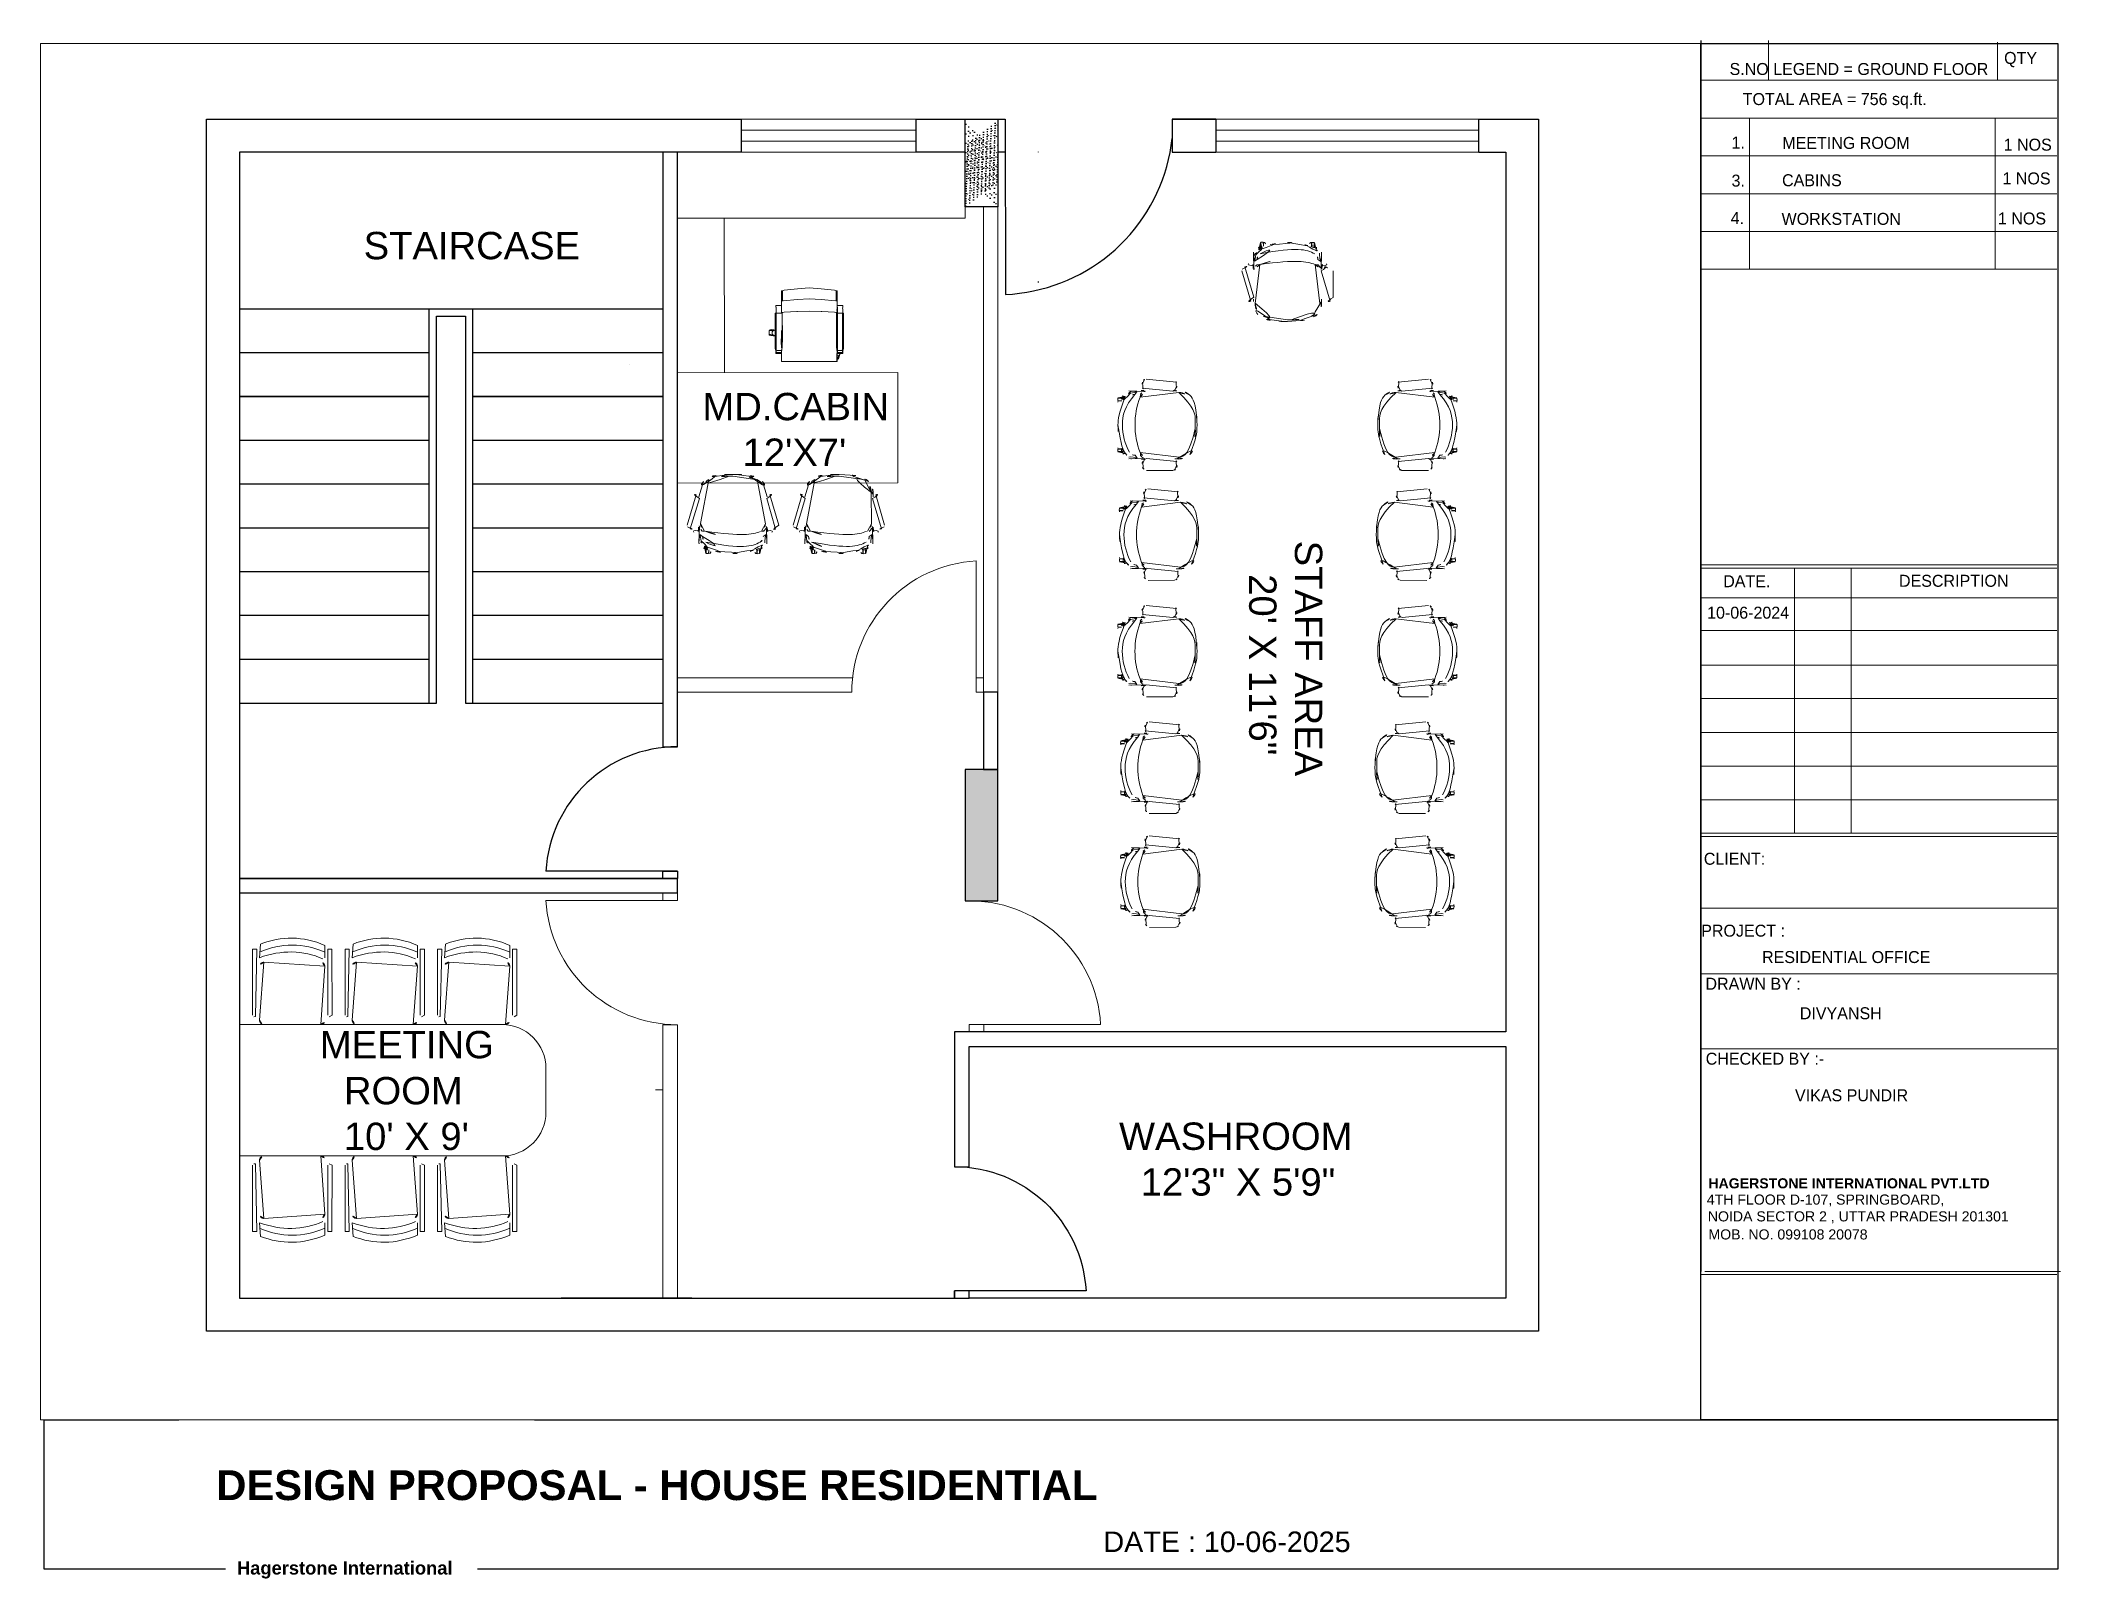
# Paper-space layout 'Layout1' of a CAD drawing. Header units: inches. Extents: x 0 to 257, y -1 to 195.
# The model-space entities are those that its viewports show. They can reach past a viewport. Long polylines and large blocks are cut down to what shows.
import ezdxf

# ---------------------------------------------------------------- set-up
doc = ezdxf.new("R2010")
doc.units = ezdxf.units.IN
doc.layers.add('COLUMN', color=50, linetype='Continuous', lineweight=30)
for name, color, linetype in [('PDF_0', 7, 'Continuous'), ('PDF_PDF2_PDF_0', 7, 'Continuous'), ('PDF_PDF3_PDF_0', 7, 'Continuous'), ('PDF_Text', 7, 'Continuous'), ('S-Hatch_8', 7, 'Continuous')]:
    doc.layers.add(name, color=color, linetype=linetype)
for name, color, linetype, true_color in [('PDF_COLUMN', 7, 'Continuous', 0x7f7f7f), ('PDF_EXISTING WALLS', 7, 'Continuous', 0xb80000), ('PDF_EXITING WALLS', 7, 'Continuous', 0xdd0000), ('PDF_FURNITURE', 30, 'Continuous', 0xff7f00), ('PDF_GLASS PARTITION', 7, 'Continuous', 0x7fffff)]:
    doc.layers.add(name, color=color, linetype=linetype, true_color=true_color)
doc.styles.add('PDF Arial', font='arial.ttf')
doc.styles.add('PDF Arial Bold', font='arialbd.ttf')
doc.styles.add('PDF Bahnschrift', font='')
doc.styles.get('PDF Bahnschrift').set_extended_font_data('Bahnschrift')

psp = doc.layouts.get("Layout1")

# ---------------------------------------------------------------- texts
at = {"layer": 'PDF_Text', "attachment_point": 7}
for s, insert, char_height, style in [('QTY', (250.02, 191.97), 1.528, 'PDF Bahnschrift'), ('S.NO LEGEND = GROUND FLOOR', (215.03, 190.96), 1.5277, 'PDF Bahnschrift'), ('TOTAL AREA = 756 sq.ft.', (216.71, 186.69), 1.5277, 'PDF Bahnschrift'), ('1.', (215.28, 181.61), 1.528, 'PDF Bahnschrift'), ('MEETING ROOM', (221.75, 181.54), 1.5277, 'PDF Bahnschrift'), ('1 NOS', (249.96, 181.32), 1.528, 'PDF Bahnschrift'), ('3.', (215.28, 176.74), 1.528, 'PDF Bahnschrift'), ('CABINS', (221.72, 176.79), 1.528, 'PDF Bahnschrift'), ('1 NOS', (249.81, 177.02), 1.528, 'PDF Bahnschrift'), ('4.', (215.17, 171.99), 1.528, 'PDF Bahnschrift'), ('WORKSTATION', (221.66, 171.87), 1.5277, 'PDF Bahnschrift'), ('1 NOS', (249.23, 171.92), 1.528, 'PDF Bahnschrift'), ('DATE.', (214.22, 125.73), 1.528, 'PDF Bahnschrift'), ('DESCRIPTION', (236.62, 125.76), 1.5277, 'PDF Bahnschrift'), ('10-06-2024', (212.17, 121.7), 1.528, 'PDF Bahnschrift'), ('CLIENT:', (211.75, 90.35), 1.528, 'PDF Bahnschrift'), ('PROJECT :', (211.42, 81.19), 1.528, 'PDF Bahnschrift'), ('RESIDENTIAL OFFICE', (219.17, 77.83), 1.5277, 'PDF Bahnschrift'), ('DRAWN BY :', (211.96, 74.45), 1.528, 'PDF Bahnschrift'), ('DIVYANSH', (223.98, 70.67), 1.528, 'PDF Bahnschrift'), ('CHECKED BY :-', (211.99, 64.88), 1.5277, 'PDF Bahnschrift'), ('VIKAS PUNDIR', (223.37, 60.22), 1.5277, 'PDF Bahnschrift'), ('HAGERSTONE INTERNATIONAL PVT.LTD', (212.33, 49.13), 1.2865, 'PDF Arial Bold'), ('4TH FLOOR D-107, SPRINGBOARD,', (212.13, 46.84), 1.2865, 'PDF Arial'), ('NOIDA SECTOR 2 , UTTAR PRADESH 201301', (212.26, 44.7), 1.2865, 'PDF Arial'), ('MOB. NO. 099108 20078', (212.34, 42.62), 1.2865, 'PDF Arial'), ('DESIGN PROPOSAL - HOUSE RESIDENTIAL', (22.18, 9.38), 3.808, 'PDF Arial Bold'), ('DATE : 10-06-2025', (135.24, 2.78), 2.6174, 'PDF Arial'), ('Hagerstone International', (24.82, -0.56), 1.6691, 'PDF Arial Bold')]:
    psp.add_mtext(s, dxfattribs=dict(at, insert=insert, char_height=char_height, style=style))

msp = doc.modelspace()

# ---------------------------------------------------------------- texts
at = {"layer": 'PDF_Text', "color": 12, "true_color": 0xdd0000, "char_height": 7.492, "attachment_point": 7, "style": 'PDF Arial'}
for s, insert in [('STAIRCASE', (11629802781.43, 6379790235.88)), ('MD.CABIN', (11629802874.27, 6379790191.78)), ("12'X7'", (11629802885.26, 6379790179.38)), ('MEETING', (11629802769.43, 6379790017)), ('ROOM', (11629802776.02, 6379790004.38)), ("10' X 9'", (11629802776.02, 6379789991.87)), ('WASHROOM', (11629802988.43, 6379789991.91)), ('12\'3" X 5\'9"', (11629802994.36, 6379789979.38))]:
    msp.add_mtext(s, dxfattribs=dict(at, insert=insert))
at = {"layer": 'PDF_Text', "color": 12, "true_color": 0xdd0000, "char_height": 7.492, "attachment_point": 7, "rotation": 270, "style": 'PDF Arial'}
for s, insert in [('STAFF AREA', (11629803036.52, 6379790158.91)), ('20\' X 11\'6"', (11629803023.98, 6379790149.71))]:
    msp.add_mtext(s, dxfattribs=dict(at, insert=insert))

# ---------------------------------------------------------------- blocks, each defined once
blk = doc.blocks.new('VISITOR CHAIR')
at = {"layer": 'PDF_FURNITURE', "lineweight": 0}
for points in [[(31291.77, 13257.22, 0.209649), (31290.89, 13258.62, 0.101106), (31287.79, 13260.05, 0.061797), (31283.05, 13260.63, 0.061797), (31278.29, 13260.03, 0.101106), (31275.2, 13258.61, 0.209649), (31274.31, 13257.2)], [(31275.21, 13258.61, -0.119832), (31275.27, 13260.54, -0.348586), (31275.37, 13260.63), (31275.64, 13260.63, -0.414213), (31275.69, 13260.57), (31275.69, 13259.52)], [(31291.97, 13255.66), (31291.77, 13257.24), (31291.83, 13257.69, -0.35494), (31291.88, 13257.75, -0.167868), (31291.96, 13257.72, -0.22811), (31292.3, 13257.14), (31292.3, 13256.94), (31292.2, 13256), (31292.14, 13255.46, -0.111795), (31291.94, 13254.88, -0.173393), (31291.57, 13254.58, -0.437975), (31291.49, 13254.64), (31291.37, 13255.99, 0.27336), (31290.51, 13257.53, 0.125578), (31283.03, 13259.43, 0.125578), (31275.57, 13257.5)], [(31275.74, 13259.54), (31275.76, 13260.64, -0.414215), (31275.78, 13260.65), (31276.38, 13260.65, -0.414215), (31276.4, 13260.63), (31276.4, 13259.6)], [(31276.45, 13259.58), (31276.47, 13260.58, -0.414213), (31276.51, 13260.63), (31276.79, 13260.63, -0.348586), (31276.9, 13260.54, -0.076916), (31277.04, 13259.64)], [(31289.6, 13259.6), (31289.6, 13260.6, 0.414213), (31289.54, 13260.65), (31289.29, 13260.65, 0.348586), (31289.19, 13260.56, 0.076916), (31289.03, 13259.67)], [(31290.31, 13259.58), (31290.33, 13260.66, 0.414215), (31290.29, 13260.69), (31289.7, 13260.69, 0.414215), (31289.66, 13260.65), (31289.66, 13259.62)], [(31290.87, 13258.64, 0.119832), (31290.82, 13260.56, 0.348586), (31290.7, 13260.65), (31290.44, 13260.65, 0.414213), (31290.37, 13260.59), (31290.37, 13259.54)], [(31273.64, 13253.41), (31273.6, 13254.22, 0.269885), (31273.09, 13254.98, 0.176629), (31272.65, 13254.99, 0.126965), (31272.34, 13254.78, 0.170753), (31272.06, 13254.04)], [(31273.85, 13253.24), (31273.71, 13257.65, -0.182517), (31273.98, 13258.38, -0.206148), (31274.42, 13258.62, -0.131815), (31274.69, 13258.58, -0.117745), (31274.9, 13258.37)], [(31274.11, 13255.64), (31274.31, 13257.2), (31274.25, 13257.65, 0.35494), (31274.21, 13257.73, 0.167868), (31274.12, 13257.69, 0.22811), (31273.81, 13257.11)], [(31273.96, 13255.41, 0.111795), (31274.16, 13254.83, 0.173393), (31274.53, 13254.56, 0.437975), (31274.58, 13254.62), (31274.72, 13255.96, -0.27336), (31275.61, 13257.51)], [(31275.47, 13254.57, 0.269705), (31274.15, 13252.45), (31274.19, 13243.89)], [(31291.41, 13254.5), (31291.33, 13254.46, -0.088264), (31290.86, 13254.5), (31290.64, 13254.58, 0.093218), (31283.04, 13255.96, 0.093218), (31275.47, 13254.56), (31275.23, 13254.46, -0.088264), (31274.76, 13254.44), (31274.66, 13254.46, -0.245246), (31274.57, 13254.58)], [(31290.62, 13254.59, -0.269705), (31291.95, 13252.49), (31291.93, 13243.93)], [(31292.24, 13253.28), (31292.36, 13257.67, 0.182517), (31292.11, 13258.42, 0.206148), (31291.68, 13258.65, 0.131815), (31291.41, 13258.6, 0.117745), (31291.17, 13258.41)], [(31291.79, 13254.1), (31291.43, 13254.5, 0.245246), (31291.53, 13254.6)], [(31292.46, 13253.45), (31292.48, 13254.26, -0.269885), (31293, 13255.02, -0.176629), (31293.45, 13255.03, -0.126965), (31293.75, 13254.82, -0.170753), (31294.05, 13254.08)], [(31273.71, 13245.06), (31273.71, 13244.47, 0.20285), (31274.97, 13240.9, 0.202008), (31278.43, 13239.31, 0.040265), (31282.13, 13238.99), (31283.08, 13238.95), (31284, 13238.99, 0.040265), (31287.73, 13239.32, 0.202008), (31291.17, 13240.93, 0.20285), (31292.43, 13244.51)], [(31291.96, 13243.96, -0.27094), (31289.69, 13240.41, -0.104254), (31284.1, 13239.44), (31283.08, 13239.44), (31282.03, 13239.44, -0.104254), (31276.45, 13240.4, -0.27094), (31274.17, 13243.92)]]:
    blk.add_lwpolyline(points, format="xyb", dxfattribs=at)
for points in [[(31270.52, 13252.82), (31270.54, 13245.56, 0.137745), (31270.65, 13245.12, 0.176728), (31271.37, 13244.52, 0.190988), (31273, 13244.54, 0.176728), (31273.73, 13245.12, 0.137745), (31273.83, 13245.55), (31273.81, 13252.84, 0.137745), (31273.74, 13253.31, 0.176728), (31272.99, 13253.88, 0.190988), (31271.34, 13253.89, 0.176728), (31270.62, 13253.29, 0.137745)], [(31295.49, 13253.33, 0.176728), (31294.74, 13253.93, 0.190988), (31293.12, 13253.92, 0.176728), (31292.38, 13253.33, 0.137745), (31292.28, 13252.86), (31292.3, 13245.6, 0.137745), (31292.41, 13245.16, 0.176728), (31293.14, 13244.57, 0.190988), (31294.77, 13244.57, 0.176728), (31295.49, 13245.16, 0.137745), (31295.59, 13245.59), (31295.57, 13252.88, 0.137745)]]:
    blk.add_lwpolyline(points, format="xyb", close=True, dxfattribs=at)
for points in [[(31273.77, 13257.12), (31273.77, 13256.9), (31273.87, 13255.96), (31273.93, 13255.41)], [(31274.29, 13254.08), (31274.64, 13254.46)], [(31292.4, 13244.49), (31292.4, 13245.1)]]:
    blk.add_lwpolyline(points, dxfattribs=at)
for centre, radius, start, end in [((31276.15, 13258.84), 0.818, 50.6304, 189.3767), ((31275.7, 13259.71), 0.0493, 0.1042, 87.7863), ((31276.46, 13259.73), 0.0493, 92.4223, 180.1043), ((31289.95, 13258.86), 0.818, 350.8318, 129.5782), ((31289.61, 13259.75), 0.0493, 0.1042, 87.7863), ((31290.38, 13259.75), 0.0493, 92.4223, 180.1043), ((31276.56, 13252.4), 2.85, 144.0691, 166.2835), ((31289.53, 13252.44), 2.85, 13.9251, 36.1395)]:
    blk.add_arc(centre, radius, start, end, dxfattribs=at)

# ---------------------------------------------------------------- hatches: boundary and pattern name
at = {"layer": 'S-Hatch_8', "true_color": 0x000000, "transparency": 33554687}
h = msp.add_hatch(dxfattribs=at)
h.set_pattern_fill('AR-CONC', color=18, scale=0.008)
h.set_pattern_definition([(50, (11629769496.7014, 6379776900.3482), (1.45747735, -0.127512684), [0.1524, -1.6764]), (355, (11629769496.7014, 6379776900.3482), (-0.28194737, 1.52845476), [0.12192, -1.341124673]), (100.4514447, (11629769496.8229, 6379776900.3376), (1.175529977, 1.400942015), [0.12952007, -1.424721957]), (46.1842, (11629769496.7014, 6379776900.7546), (2.16863233, -0.33633862), [0.2286, -2.5146]), (96.6355576, (11629769496.8822, 6379776900.7266), (1.89923307, 1.979409), [0.19428019, -2.13708487]), (351.184151, (11629769496.7014, 6379776900.7546), (1.89923307, 1.979409), [0.18287974, -2.01167786]), (21, (11629769496.9046, 6379776900.653), (1.21291513, -0.818121585), [0.1524, -1.6764]), (326, (11629769496.9046, 6379776900.653), (0.494416227, 1.47350373), [0.12192, -1.34112]), (71.451445, (11629769497.0057, 6379776900.5848), (1.707331354, 0.65538215), [0.12952007, -1.4247195]), (37.5, (11629769496.70144, 6379776900.3482), (0.024708826, 0.676440311), [0, -1.324864, 0, -1.36144, 0, -1.3462]), (7.5, (11629769496.70144, 6379776900.3482), (0.5345573, 0.801444599), [0, -0.776224, 0, -1.294384, 0, -0.51308]), (327.5, (11629769496.2483, 6379776900.3482), (1.084724761, -0.045829952), [0, -0.508, 0, -1.58496, 0, -2.10312]), (317.5, (11629769496.0451, 6379776900.3482), (1.18503345, 0.203411928), [0, -0.6604, 0, -1.052576, 0, -1.49352])])
h.paths.add_polyline_path([(11629802955.26, 6379790274.34), (11629802946.25, 6379790274.34), (11629802946.25, 6379790250.35), (11629802955.26, 6379790250.35)])
h = msp.add_hatch(dxfattribs=at)
h.set_pattern_fill('AR-CONC', color=18, scale=0.008)
h.set_pattern_definition([(50, (11629769496.7014, 6379776893.3482), (1.45747735, -0.127512684), [0.1524, -1.6764]), (355, (11629769496.7014, 6379776893.3482), (-0.28194737, 1.52845476), [0.12192, -1.341124673]), (100.4514447, (11629769496.8229, 6379776893.3376), (1.175529977, 1.400942015), [0.12952007, -1.424721957]), (46.1842, (11629769496.7014, 6379776893.7546), (2.16863233, -0.33633862), [0.2286, -2.5146]), (96.6355576, (11629769496.8822, 6379776893.7266), (1.89923307, 1.979409), [0.19428019, -2.13708487]), (351.184151, (11629769496.7014, 6379776893.7546), (1.89923307, 1.979409), [0.18287974, -2.01167786]), (21, (11629769496.9046, 6379776893.653), (1.21291513, -0.818121585), [0.1524, -1.6764]), (326, (11629769496.9046, 6379776893.653), (0.494416227, 1.47350373), [0.12192, -1.34112]), (71.451445, (11629769497.0057, 6379776893.5848), (1.707331354, 0.65538215), [0.12952007, -1.4247195]), (37.5, (11629769496.70144, 6379776893.3482), (0.024708826, 0.676440311), [0, -1.324864, 0, -1.36144, 0, -1.3462]), (7.5, (11629769496.70144, 6379776893.3482), (0.5345573, 0.801444599), [0, -0.776224, 0, -1.294384, 0, -0.51308]), (327.5, (11629769496.2483, 6379776893.3482), (1.084724761, -0.045829952), [0, -0.508, 0, -1.58496, 0, -2.10312]), (317.5, (11629769496.0451, 6379776893.3482), (1.18503345, 0.203411928), [0, -0.6604, 0, -1.052576, 0, -1.49352])])
h.paths.add_polyline_path([(11629802946.25, 6379790060.2), (11629802955.26, 6379790060.2), (11629802955.26, 6379790096.21), (11629802946.25, 6379790096.21)])

# ---------------------------------------------------------------- linework, layer by layer
at = {"layer": 'COLUMN'}
for points in [[(11629802946.25, 6379790250.35), (11629802946.25, 6379790274.34)], [(11629802946.25, 6379790274.34), (11629802955.26, 6379790274.34), (11629802955.26, 6379790250.35), (11629802946.25, 6379790250.35)]]:
    msp.add_lwpolyline(points, dxfattribs=at)
msp.add_lwpolyline([(11629802955.26, 6379790060.2), (11629802955.26, 6379790096.21), (11629802946.25, 6379790096.21), (11629802946.25, 6379790060.2)], close=True, dxfattribs=at)
at = {"layer": 'PDF_0', "lineweight": 25}
for points in [[(11629802955.26, 6379790274.34), (11629802957.25, 6379790274.34), (11629802957.27, 6379790265.35), (11629802955.26, 6379790265.35)], [(11629802957.25, 6379790274.34), (11629802957.3, 6379790226.35), (11629802959.26, 6379790226.46), (11629802961.19, 6379790226.68), (11629802963.12, 6379790226.96), (11629802965.03, 6379790227.31), (11629802966.92, 6379790227.75), (11629802968.8, 6379790228.26), (11629802970.65, 6379790228.85), (11629802972.48, 6379790229.5), (11629802974.29, 6379790230.23), (11629802976.05, 6379790231.04), (11629802977.78, 6379790231.92), (11629802979.5, 6379790232.87), (11629802981.15, 6379790233.88), (11629802982.77, 6379790234.96), (11629802984.35, 6379790236.1), (11629802985.86, 6379790237.32), (11629802987.34, 6379790238.59), (11629802988.76, 6379790239.91), (11629802990.12, 6379790241.31), (11629802991.44, 6379790242.74), (11629802992.68, 6379790244.22), (11629802993.87, 6379790245.76), (11629802994.99, 6379790247.36), (11629802996.05, 6379790248.99), (11629802997.06, 6379790250.67), (11629802997.97, 6379790252.36), (11629802998.83, 6379790254.12), (11629802999.62, 6379790255.89), (11629803000.33, 6379790257.7), (11629803000.96, 6379790259.54), (11629803001.51, 6379790261.41), (11629803002.01, 6379790263.3), (11629803002.42, 6379790265.19), (11629803002.76, 6379790267.11), (11629803003.01, 6379790269.04)], [(11629802966.25, 6379790265.37), (11629802966.25, 6379790265.35)], [(11629802966.25, 6379790229.85), (11629802966.25, 6379790229.62)], [(11629802863.39, 6379790222.34), (11629802804.37, 6379790222.34), (11629802747.37, 6379790222.34)], [(11629802747.37, 6379790114.35), (11629802801.38, 6379790114.35), (11629802801.38, 6379790220.35), (11629802804.37, 6379790220.35), (11629802809.38, 6379790220.35), (11629802809.38, 6379790114.35), (11629802863.39, 6379790114.35)], [(11629802799.39, 6379790114.35), (11629802799.39, 6379790222.34)], [(11629802811.37, 6379790114.35), (11629802811.37, 6379790222.34)], [(11629802867.45, 6379790222.34), (11629802867.41, 6379790222.34)], [(11629802799.39, 6379790210.34), (11629802747.37, 6379790210.34)], [(11629802863.39, 6379790210.34), (11629802811.37, 6379790210.34)], [(11629802854.38, 6379790207.21), (11629802854.38, 6379790207.21)], [(11629802867.45, 6379790210.34), (11629802867.39, 6379790210.34)], [(11629802799.39, 6379790186.35), (11629802747.37, 6379790186.35)], [(11629802863.39, 6379790186.35), (11629802811.37, 6379790186.35)], [(11629802867.45, 6379790187.44), (11629802867.41, 6379790187.44)], [(11629802799.39, 6379790174.35), (11629802747.37, 6379790174.35)], [(11629802863.39, 6379790174.35), (11629802811.37, 6379790174.35)], [(11629802867.45, 6379790175.43), (11629802867.41, 6379790175.43)], [(11629802799.39, 6379790162.35), (11629802747.37, 6379790162.35)], [(11629802863.39, 6379790162.35), (11629802811.37, 6379790162.35)], [(11629802799.39, 6379790150.34), (11629802747.37, 6379790150.34)], [(11629802863.39, 6379790150.34), (11629802811.37, 6379790150.34)], [(11629802799.39, 6379790138.36), (11629802747.37, 6379790138.36)], [(11629802863.39, 6379790138.36), (11629802811.37, 6379790138.36)], [(11629802799.39, 6379790126.36), (11629802747.37, 6379790126.36)], [(11629802863.39, 6379790126.36), (11629802811.37, 6379790126.36)], [(11629802819.26, 6379790066.36), (11629802867.39, 6379790066.36), (11629802804.37, 6379790066.36), (11629802747.37, 6379790066.36)], [(11629802867.39, 6379790068.36), (11629802831.39, 6379790068.36)], [(11629802867.39, 6379790066.36), (11629802863.39, 6379790066.36), (11629802863.39, 6379790068.36), (11629802867.39, 6379790068.36), (11629802867.39, 6379790066.36)], [(11629802947.37, 6379789951.35), (11629802947.37, 6379789953.36)], [(11629802738.39, 6379789951.35), (11629802738.39, 6379789951.35)], [(11629802835.58, 6379789951.35), (11629802871.33, 6379789951.35), (11629802835.58, 6379789951.35)]]:
    msp.add_lwpolyline(points, dxfattribs=at)
for points in [[(11629802747.37, 6379790198.36), (11629802799.39, 6379790198.36)], [(11629802811.37, 6379790198.36), (11629802863.39, 6379790198.36)], [(11629802867.39, 6379790198.36), (11629802867.45, 6379790198.36)], [(11629802867.39, 6379790198.36), (11629802867.45, 6379790198.36)]]:
    msp.add_lwpolyline(points, close=True, dxfattribs=at)
msp.add_lwpolyline([(11629802943.38, 6379789987.42, -0.398047), (11629802979.38, 6379789953.36), (11629802943.37, 6379789953.36), (11629802943.37, 6379789951.35)], format="xyb", dxfattribs=at)
msp.add_arc((11629802867.39, 6379790066.36), 36.06, 90, 176.8201, dxfattribs=at)
at = {"layer": 'PDF_EXISTING WALLS', "lineweight": 30}
for points in [[(11629803003.01, 6379790274.34), (11629803015, 6379790274.34), (11629803015, 6379790265.35)], [(11629803087, 6379790265.35), (11629803087, 6379790274.34)], [(11629802943.37, 6379789987.4), (11629802947.37, 6379789987.4)], [(11629802947.37, 6379789953.36), (11629802943.37, 6379789953.36)], [(11629802943.37, 6379789951.35), (11629802947.37, 6379789951.35)]]:
    msp.add_lwpolyline(points, dxfattribs=at)
at = {"layer": 'PDF_EXITING WALLS', "lineweight": 30}
for p, q in [((11629802955.26, 6379790117.35), (11629802951.26, 6379790117.35)), ((11629802951.26, 6379790117.35), (11629802951.26, 6379790096.21)), ((11629802955.26, 6379790096.21), (11629802955.26, 6379790117.35)), ((11629802951.26, 6379790096.21), (11629802955.26, 6379790096.21)), ((11629802867.41, 6379790062.36), (11629802867.39, 6379790066.36)), ((11629802867.41, 6379790062.36), (11629802867.41, 6379790062.36))]:
    msp.add_line(p, q, dxfattribs=at)
for points in [[(11629803087, 6379790274.34), (11629803094.39, 6379790274.34), (11629803103.38, 6379790274.34), (11629803103.38, 6379790265.35), (11629803103.38, 6379789951.35), (11629803103.38, 6379789942.36), (11629803094.39, 6379789942.36), (11629802747.37, 6379789942.36), (11629802738.39, 6379789942.36), (11629802738.39, 6379789951.35), (11629802738.39, 6379790265.35), (11629802738.39, 6379790274.34), (11629802747.37, 6379790274.34), (11629802884.87, 6379790274.34), (11629802884.87, 6379790265.35), (11629802867.39, 6379790265.35), (11629802747.37, 6379790265.35), (11629802747.37, 6379789951.35), (11629802943.37, 6379789951.35), (11629802943.37, 6379789953.36)], [(11629802946.25, 6379790265.35), (11629802932.88, 6379790265.35), (11629802932.88, 6379790274.34), (11629802946.25, 6379790274.34)], [(11629803015, 6379790274.34), (11629803003.01, 6379790274.34), (11629803003.01, 6379790265.35), (11629803015, 6379790265.35)], [(11629802863.39, 6379790265.35), (11629802863.39, 6379790102.41), (11629802867.39, 6379790102.41), (11629802867.39, 6379790265.35)], [(11629803087, 6379790265.35), (11629803094.39, 6379790265.35), (11629803094.39, 6379790024.36), (11629802943.37, 6379790024.36), (11629802943.37, 6379789987.4)], [(11629802747.37, 6379790066.36), (11629802867.39, 6379790066.36)], [(11629802867.39, 6379790062.36), (11629802747.37, 6379790062.36)], [(11629802947.37, 6379789987.4), (11629802947.37, 6379790020.36), (11629803094.39, 6379790020.36), (11629803094.39, 6379789951.35), (11629802947.37, 6379789951.35), (11629802947.37, 6379789953.36)]]:
    msp.add_lwpolyline(points, dxfattribs=at)
at = {"layer": 'PDF_FURNITURE', "lineweight": 0}
for points in [[(11629802946.23, 6379790247.22), (11629802867.39, 6379790247.22), (11629802867.39, 6379790265.35), (11629802946.25, 6379790265.35), (11629802946.25, 6379790250.35), (11629802946.25, 6379790250.35)], [(11629802880.28, 6379790204.92), (11629802880.24, 6379790247.22), (11629802867.39, 6379790247.2), (11629802867.37, 6379790204.9)], [(11629802894.41, 6379790222.98), (11629802894.41, 6379790222.96), (11629802894.41, 6379790222.9), (11629802894.43, 6379790222.9)], [(11629802895.93, 6379790222.6), (11629802895.93, 6379790222.84)], [(11629802912.68, 6379790221.1), (11629802912.68, 6379790219.51), (11629802912.68, 6379790214.78)], [(11629802912.72, 6379790223.17), (11629802912.72, 6379790223.31), (11629802912.72, 6379790223.29), (11629802912.74, 6379790223.17)], [(11629802892.72, 6379790215.15), (11629802892.99, 6379790215.07), (11629802893.64, 6379790215.01), (11629802893.94, 6379790215.05), (11629802893.86, 6379790215.05), (11629802893.62, 6379790215.09), (11629802893.33, 6379790215.11), (11629802893.09, 6379790215.13), (11629802892.77, 6379790215.15)], [(11629802893.82, 6379790216.67), (11629802893.07, 6379790216.73), (11629802892.83, 6379790216.69), (11629802892.91, 6379790216.67), (11629802893.13, 6379790216.67), (11629802893.44, 6379790216.63), (11629802893.74, 6379790216.61), (11629802893.98, 6379790216.59), (11629802894.04, 6379790216.59), (11629802894.04, 6379790216.61)], [(11629802894.21, 6379790213.02), (11629802894.21, 6379790212.94), (11629802894.21, 6379790212.86), (11629802894.19, 6379790212.17), (11629802894.17, 6379790212.29), (11629802894.17, 6379790212.39)], [(11629802896.11, 6379790213.75), (11629802896.11, 6379790213.81), (11629802896.13, 6379790213.1), (11629802896.13, 6379790212.39), (11629802896.11, 6379790211.94), (11629802896.11, 6379790212.86)], [(11629802911.03, 6379790212.29), (11629802911.05, 6379790212.25), (11629802911.05, 6379790212.21), (11629802911.03, 6379790211.9), (11629802911.03, 6379790211.94), (11629802911.01, 6379790212.39), (11629802911.01, 6379790213.1), (11629802911.03, 6379790213.81), (11629802911.03, 6379790213.75), (11629802911.03, 6379790212.86), (11629802911.05, 6379790212.33)], [(11629802912.92, 6379790213.02), (11629802912.96, 6379790212.39), (11629802912.96, 6379790212.29), (11629802912.94, 6379790212.17), (11629802912.94, 6379790212.27), (11629802912.92, 6379790212.86), (11629802912.92, 6379790212.94)], [(11629802895.93, 6379790208), (11629802895.93, 6379790208.17), (11629802895.95, 6379790208)], [(11629802911.16, 6379790208), (11629802911.18, 6379790208.17), (11629802911.18, 6379790208)], [(11629802911.91, 6379790210.03), (11629802911.91, 6379790209.89), (11629802911.91, 6379790209.87), (11629802911.87, 6379790209.59), (11629802911.64, 6379790208.98), (11629802911.5, 6379790208.74), (11629802911.48, 6379790208.74), (11629802911.48, 6379790208.73), (11629802911.4, 6379790208.63), (11629802911.18, 6379790208.69), (11629802911.28, 6379790208.73), (11629802911.28, 6379790208.74), (11629802911.36, 6379790208.98), (11629802911.52, 6379790209.38), (11629802911.62, 6379790209.61), (11629802911.74, 6379790209.71), (11629802911.81, 6379790209.81), (11629802911.87, 6379790209.91), (11629802911.89, 6379790209.93)], [(11629802912.7, 6379790211.17), (11629802912.68, 6379790211.17)], [(11629802927.84, 6379790174.73), (11629802927.8, 6379790204.92), (11629802867.39, 6379790204.84), (11629802867.41, 6379790174.65)]]:
    msp.add_lwpolyline(points, close=True, dxfattribs=at)
for points in [[(11629802951.37, 6379790246.06), (11629802951.25, 6379790246.06)], [(11629802896.22, 6379790224.61), (11629802896.22, 6379790224.57), (11629802896.22, 6379790224.53), (11629802896.22, 6379790224.57), (11629802896.22, 6379790224.61), (11629802896.22, 6379790224.65), (11629802896.2, 6379790224.63), (11629802895.97, 6379790224.63), (11629802895.93, 6379790224.69), (11629802895.93, 6379790224.41), (11629802895.93, 6379790223.7), (11629802895.93, 6379790223.68), (11629802895.93, 6379790223.63), (11629802895.93, 6379790223.61), (11629802895.93, 6379790223.53), (11629802895.93, 6379790223.51), (11629802895.93, 6379790223.49), (11629802895.93, 6379790223.31), (11629802895.93, 6379790223), (11629802895.93, 6379790222.84), (11629802895.89, 6379790222.84)], [(11629802911.16, 6379790227.27), (11629802911.18, 6379790227.29), (11629802911.14, 6379790227.35), (11629802910.91, 6379790227.35), (11629802910.89, 6379790227.31), (11629802910.69, 6379790227.43), (11629802910.43, 6379790227.49), (11629802906.83, 6379790227.92), (11629802903.56, 6379790228.12), (11629802900.28, 6379790227.92), (11629802896.68, 6379790227.49), (11629802896.42, 6379790227.43), (11629802896.22, 6379790227.31), (11629802896.2, 6379790227.35), (11629802895.97, 6379790227.35), (11629802895.93, 6379790227.29), (11629802895.95, 6379790227.27)], [(11629802895.93, 6379790224.69), (11629802895.93, 6379790227.29)], [(11629802895.93, 6379790224.69), (11629802895.93, 6379790224.69)], [(11629802895.93, 6379790224.41), (11629802895.93, 6379790224.41)], [(11629802895.93, 6379790223.68), (11629802895.93, 6379790223.68)], [(11629802895.93, 6379790223.68), (11629802895.93, 6379790223.68)], [(11629802912.72, 6379790223.31), (11629802912.72, 6379790223.33), (11629802911.18, 6379790223.33), (11629802911.18, 6379790223.49), (11629802911.18, 6379790223.51), (11629802911.18, 6379790223.53), (11629802911.18, 6379790223.61), (11629802911.18, 6379790223.63), (11629802911.18, 6379790223.68), (11629802911.18, 6379790224.41), (11629802911.18, 6379790224.69), (11629802911.14, 6379790224.63), (11629802910.93, 6379790224.61), (11629802910.89, 6379790224.67), (11629802910.69, 6379790224.59), (11629802906.83, 6379790224.97), (11629802903.56, 6379790225.12), (11629802900.28, 6379790224.97), (11629802896.42, 6379790224.59), (11629802896.22, 6379790224.67), (11629802896.22, 6379790224.65), (11629802896.22, 6379790224.73), (11629802896.22, 6379790224.75), (11629802896.22, 6379790224.99), (11629802896.22, 6379790225.03), (11629802896.22, 6379790225.04), (11629802896.22, 6379790227.31)], [(11629802896.22, 6379790225.03), (11629802896.22, 6379790225.03)], [(11629802896.22, 6379790224.99), (11629802896.22, 6379790224.99)], [(11629802896.22, 6379790224.65), (11629802896.22, 6379790224.65)], [(11629802896.22, 6379790224.53), (11629802896.22, 6379790224.53)], [(11629802910.89, 6379790227.31), (11629802910.91, 6379790225.38), (11629802910.89, 6379790225.36), (11629802910.89, 6379790225.26)], [(11629802910.91, 6379790225.36), (11629802910.89, 6379790225.36), (11629802910.89, 6379790225.38), (11629802910.89, 6379790225.26), (11629802910.91, 6379790225.26)], [(11629802910.89, 6379790224.77), (11629802910.89, 6379790224.75), (11629802910.89, 6379790225.01), (11629802910.89, 6379790225.26), (11629802910.91, 6379790224.81)], [(11629802910.89, 6379790225.26), (11629802910.89, 6379790225.26)], [(11629802910.89, 6379790224.75), (11629802910.89, 6379790224.75)], [(11629802910.89, 6379790224.73), (11629802910.89, 6379790224.73)], [(11629802910.89, 6379790224.73), (11629802910.89, 6379790224.73)], [(11629802911.18, 6379790224.69), (11629802911.18, 6379790227.29)], [(11629802911.18, 6379790224.69), (11629802911.18, 6379790224.69)], [(11629802911.18, 6379790224.41), (11629802911.18, 6379790224.41)], [(11629802911.18, 6379790223.68), (11629802911.18, 6379790223.68)], [(11629802911.18, 6379790223.68), (11629802911.18, 6379790223.68)], [(11629802911.18, 6379790223.68), (11629802911.18, 6379790223.68)], [(11629802894.45, 6379790221.2), (11629802894.21, 6379790221.2), (11629802894.21, 6379790216.55), (11629802894.19, 6379790216.55), (11629802894.17, 6379790216.55), (11629802894.15, 6379790216.53), (11629802892.7, 6379790216.65), (11629802892.66, 6379790216.43)], [(11629802895.93, 6379790223.31), (11629802894.41, 6379790223.33), (11629802894.41, 6379790223.25), (11629802894.41, 6379790223.17), (11629802894.41, 6379790223.11)], [(11629802894.41, 6379790223.01), (11629802894.41, 6379790222.98), (11629802894.41, 6379790223.01), (11629802894.41, 6379790223.03), (11629802894.41, 6379790223.05), (11629802894.41, 6379790223.07), (11629802894.41, 6379790223.13), (11629802894.41, 6379790223.17), (11629802894.41, 6379790223.31), (11629802894.41, 6379790223.33)], [(11629802894.41, 6379790223.17), (11629802894.41, 6379790223.17)], [(11629802894.41, 6379790223.13), (11629802894.41, 6379790223.11), (11629802894.41, 6379790223.07), (11629802894.41, 6379790223.05), (11629802894.41, 6379790223.01), (11629802894.41, 6379790223.05), (11629802894.41, 6379790223.01), (11629802894.41, 6379790222.98)], [(11629802894.41, 6379790223.07), (11629802894.41, 6379790223.07)], [(11629802894.41, 6379790223.07), (11629802894.41, 6379790223.07)], [(11629802894.41, 6379790223.07), (11629802894.41, 6379790223.07)], [(11629802894.41, 6379790223.05), (11629802894.41, 6379790223.05)], [(11629802894.41, 6379790223.05), (11629802894.41, 6379790223.05)], [(11629802894.41, 6379790223.05), (11629802894.41, 6379790223.05)], [(11629802894.41, 6379790223.05), (11629802894.41, 6379790223.05)], [(11629802894.43, 6379790222.82), (11629802894.41, 6379790222.82), (11629802894.41, 6379790222.9), (11629802894.41, 6379790222.98), (11629802894.41, 6379790222.96), (11629802894.41, 6379790222.94), (11629802894.41, 6379790222.9), (11629802894.41, 6379790222.94), (11629802894.41, 6379790222.98), (11629802894.41, 6379790223.01), (11629802894.41, 6379790222.98), (11629802894.41, 6379790222.94)], [(11629802894.41, 6379790223.01), (11629802894.41, 6379790223.01)], [(11629802894.41, 6379790223.01), (11629802894.41, 6379790223.01)], [(11629802894.41, 6379790223.01), (11629802894.41, 6379790223.01)], [(11629802894.41, 6379790223.01), (11629802894.41, 6379790223.01)], [(11629802894.41, 6379790223.01), (11629802894.41, 6379790223.01)], [(11629802894.41, 6379790223.01), (11629802894.41, 6379790223.01)], [(11629802894.41, 6379790223.01), (11629802894.41, 6379790223.01)], [(11629802894.41, 6379790223.01), (11629802894.41, 6379790223.01)], [(11629802894.41, 6379790222.98), (11629802894.41, 6379790222.98)], [(11629802894.41, 6379790222.98), (11629802894.41, 6379790222.98)], [(11629802894.41, 6379790222.98), (11629802894.41, 6379790222.98)], [(11629802894.41, 6379790222.98), (11629802894.41, 6379790222.98)], [(11629802894.41, 6379790222.98), (11629802894.41, 6379790222.98)], [(11629802894.41, 6379790222.98), (11629802894.41, 6379790222.98)], [(11629802894.41, 6379790222.94), (11629802894.41, 6379790222.94)], [(11629802895.93, 6379790221.2), (11629802895.89, 6379790221.2), (11629802894.45, 6379790221.2), (11629802894.45, 6379790222.29), (11629802894.45, 6379790222.5), (11629802894.45, 6379790222.54), (11629802894.45, 6379790222.56), (11629802894.43, 6379790222.82), (11629802894.43, 6379790222.9), (11629802894.41, 6379790222.9), (11629802894.41, 6379790222.84), (11629802894.41, 6379790222.9), (11629802894.41, 6379790222.84), (11629802894.41, 6379790222.82)], [(11629802894.41, 6379790222.9), (11629802894.41, 6379790222.9)], [(11629802894.41, 6379790222.9), (11629802894.41, 6379790222.9)], [(11629802894.43, 6379790222.9), (11629802894.43, 6379790222.9)], [(11629802894.45, 6379790222.56), (11629802894.45, 6379790222.5), (11629802894.45, 6379790222.44)], [(11629802894.45, 6379790221.2), (11629802894.45, 6379790221.2)], [(11629802894.45, 6379790214.24), (11629802894.45, 6379790213.97), (11629802894.45, 6379790214.78), (11629802894.45, 6379790221.1)], [(11629802895.89, 6379790221.2), (11629802895.89, 6379790222.31), (11629802895.89, 6379790222.52), (11629802895.89, 6379790222.84), (11629802895.89, 6379790222.98)], [(11629802895.93, 6379790223.51), (11629802895.93, 6379790223.51)], [(11629802895.93, 6379790223.49), (11629802895.93, 6379790223.49)], [(11629802895.93, 6379790223.31), (11629802895.93, 6379790223.31)], [(11629802895.93, 6379790222.84), (11629802895.93, 6379790222.84)], [(11629802895.93, 6379790222.6), (11629802895.93, 6379790222.48), (11629802895.93, 6379790222.46), (11629802895.93, 6379790222.25), (11629802895.93, 6379790221.69)], [(11629802895.93, 6379790222.48), (11629802895.93, 6379790222.48)], [(11629802895.93, 6379790222.48), (11629802895.93, 6379790222.48)], [(11629802895.93, 6379790222.46), (11629802895.93, 6379790222.46)], [(11629802895.93, 6379790222.46), (11629802895.97, 6379790222.05)], [(11629802895.97, 6379790221.99), (11629802895.97, 6379790222.05), (11629802895.93, 6379790221.69), (11629802895.93, 6379790221.58), (11629802895.93, 6379790221.46), (11629802895.93, 6379790221.2), (11629802896.11, 6379790221.2), (11629802896.13, 6379790214.8), (11629802896.13, 6379790214.78), (11629802896.11, 6379790213.81)], [(11629802895.93, 6379790221.58), (11629802895.97, 6379790221.46), (11629802896.18, 6379790221.42), (11629802896.22, 6379790221.46), (11629802896.24, 6379790221.38), (11629802896.3, 6379790221.38), (11629802896.68, 6379790221.46), (11629802900.15, 6379790221.67), (11629802900.28, 6379790221.69), (11629802903.56, 6379790221.75), (11629802906.83, 6379790221.69), (11629802906.97, 6379790221.67), (11629802906.83, 6379790221.69)], [(11629802900.15, 6379790221.67), (11629802900.28, 6379790221.69)], [(11629802906.97, 6379790221.67), (11629802910.43, 6379790221.46), (11629802910.81, 6379790221.38), (11629802910.87, 6379790221.38), (11629802910.89, 6379790221.44), (11629802910.93, 6379790221.42), (11629802911.14, 6379790221.46), (11629802911.18, 6379790221.58), (11629802911.18, 6379790221.69), (11629802911.14, 6379790222.05), (11629802911.14, 6379790221.99)], [(11629802910.89, 6379790221.44), (11629802910.89, 6379790221.44)], [(11629802911.03, 6379790213.81), (11629802911.01, 6379790214.78), (11629802911.01, 6379790214.8), (11629802911.03, 6379790221.2), (11629802911.18, 6379790221.2), (11629802911.18, 6379790221.46), (11629802911.18, 6379790221.58)], [(11629802911.14, 6379790222.05), (11629802911.18, 6379790222.46), (11629802911.18, 6379790222.48), (11629802911.18, 6379790222.54), (11629802911.18, 6379790222.84), (11629802911.18, 6379790223.33)], [(11629802911.18, 6379790223.51), (11629802911.18, 6379790223.51)], [(11629802911.18, 6379790223.49), (11629802911.18, 6379790223.49)], [(11629802911.18, 6379790222.84), (11629802911.18, 6379790222.84)], [(11629802911.18, 6379790222.84), (11629802911.24, 6379790222.84)], [(11629802911.18, 6379790222.48), (11629802911.18, 6379790222.48)], [(11629802911.18, 6379790222.48), (11629802911.18, 6379790222.48)], [(11629802911.18, 6379790221.69), (11629802911.18, 6379790222.11), (11629802911.18, 6379790222.25), (11629802911.18, 6379790222.46)], [(11629802911.18, 6379790222.46), (11629802911.18, 6379790222.46)], [(11629802911.26, 6379790221.97), (11629802911.26, 6379790222.11), (11629802911.24, 6379790222.11), (11629802911.2, 6379790222.11), (11629802911.18, 6379790222.11)], [(11629802911.18, 6379790221.2), (11629802911.24, 6379790221.2), (11629802911.24, 6379790221.97), (11629802911.26, 6379790221.97), (11629802911.26, 6379790221.2), (11629802911.24, 6379790221.2)], [(11629802911.24, 6379790222.9), (11629802911.24, 6379790222.9)], [(11629802911.24, 6379790222.9), (11629802911.24, 6379790222.84), (11629802911.26, 6379790222.5), (11629802911.26, 6379790222.44)], [(11629802911.24, 6379790222.84), (11629802911.24, 6379790222.84)], [(11629802911.24, 6379790221.97), (11629802911.24, 6379790222.11), (11629802911.24, 6379790222.29), (11629802911.26, 6379790222.5), (11629802911.26, 6379790222.54)], [(11629802911.24, 6379790214.8), (11629802911.24, 6379790219.78), (11629802911.24, 6379790219.8), (11629802911.24, 6379790220.12), (11629802911.24, 6379790221.08)], [(11629802911.24, 6379790220.12), (11629802911.24, 6379790220.12)], [(11629802911.24, 6379790219.8), (11629802911.24, 6379790219.8)], [(11629802911.24, 6379790219.78), (11629802911.24, 6379790219.78)], [(11629802911.24, 6379790219.78), (11629802911.24, 6379790216.79), (11629802911.24, 6379790214.78), (11629802911.26, 6379790214.34), (11629802911.26, 6379790213.77), (11629802911.26, 6379790213.28), (11629802911.26, 6379790213.16)], [(11629802911.26, 6379790221.2), (11629802912.68, 6379790221.2), (11629802912.7, 6379790221.2), (11629802912.7, 6379790222.29), (11629802912.68, 6379790222.54), (11629802912.72, 6379790222.82), (11629802912.74, 6379790222.84), (11629802912.74, 6379790222.98), (11629802912.72, 6379790222.84)], [(11629802911.26, 6379790222.11), (11629802911.26, 6379790222.31)], [(11629802911.26, 6379790221.2), (11629802911.26, 6379790221.2)], [(11629802912.68, 6379790219.51), (11629802912.7, 6379790211.68), (11629802912.7, 6379790211.09), (11629802912.64, 6379790211.09)], [(11629802912.92, 6379790213.02), (11629802912.92, 6379790221.2), (11629802912.7, 6379790221.2)], [(11629802912.72, 6379790223.29), (11629802912.74, 6379790223.17), (11629802912.74, 6379790223.09)], [(11629802912.72, 6379790223.05), (11629802912.74, 6379790223.01), (11629802912.74, 6379790223.05), (11629802912.72, 6379790223.05), (11629802912.72, 6379790223.07), (11629802912.72, 6379790223.17), (11629802912.74, 6379790223.17), (11629802912.74, 6379790223.09), (11629802912.74, 6379790223.05)], [(11629802912.72, 6379790223.17), (11629802912.72, 6379790223.17)], [(11629802912.74, 6379790223), (11629802912.74, 6379790223.01), (11629802912.74, 6379790223), (11629802912.74, 6379790222.98), (11629802912.72, 6379790222.82)], [(11629802912.72, 6379790222.82), (11629802912.72, 6379790222.82)], [(11629802912.74, 6379790223.17), (11629802912.74, 6379790223.17)], [(11629802912.74, 6379790223.01), (11629802912.74, 6379790223.01)], [(11629802912.74, 6379790222.98), (11629802912.74, 6379790222.98)], [(11629802912.74, 6379790222.98), (11629802912.74, 6379790222.98)], [(11629802912.74, 6379790222.98), (11629802912.74, 6379790222.98)], [(11629802893.58, 6379790216.43), (11629802893.7, 6379790216.41), (11629802893.58, 6379790216.33), (11629802893.48, 6379790216.21), (11629802893.42, 6379790216.1), (11629802893.39, 6379790215.96), (11629802893.37, 6379790215.8), (11629802893.39, 6379790215.66), (11629802893.42, 6379790215.52), (11629802893.48, 6379790215.41), (11629802893.58, 6379790215.29), (11629802893.6, 6379790215.27), (11629802893.35, 6379790215.29), (11629802892.91, 6379790215.33), (11629802892.66, 6379790215.35), (11629802892.6, 6379790215.41), (11629802892.54, 6379790215.49), (11629802892.52, 6379790215.94), (11629802892.6, 6379790216.39), (11629802892.66, 6379790216.43), (11629802892.73, 6379790216.49), (11629802892.77, 6379790216.49), (11629802893.01, 6379790216.47), (11629802893.21, 6379790216.45), (11629802892.99, 6379790216.47)], [(11629802892.6, 6379790215.41), (11629802892.58, 6379790215.21), (11629802892.7, 6379790215.15), (11629802892.72, 6379790215.15)], [(11629802892.58, 6379790215.21), (11629802893.92, 6379790215.11)], [(11629802892.83, 6379790216.69), (11629802892.7, 6379790216.65)], [(11629802892.83, 6379790216.69), (11629802892.83, 6379790216.69)], [(11629802892.83, 6379790216.69), (11629802892.83, 6379790216.69)], [(11629802893.21, 6379790216.45), (11629802893.42, 6379790216.45), (11629802893.58, 6379790216.43), (11629802893.7, 6379790216.43), (11629802893.82, 6379790216.49), (11629802893.96, 6379790216.53), (11629802894.09, 6379790216.53), (11629802894.15, 6379790216.53)], [(11629802893.33, 6379790215.11), (11629802893.33, 6379790215.11)], [(11629802894.04, 6379790215.09), (11629802893.96, 6379790215.09), (11629802893.92, 6379790215.11), (11629802893.82, 6379790215.13), (11629802893.7, 6379790215.21), (11629802893.6, 6379790215.27)], [(11629802893.7, 6379790216.43), (11629802893.7, 6379790216.41)], [(11629802893.7, 6379790216.41), (11629802893.7, 6379790216.41)], [(11629802894.21, 6379790216.55), (11629802894.21, 6379790215.07), (11629802894.19, 6379790215.07), (11629802894.09, 6379790215.07), (11629802894.04, 6379790215.09), (11629802893.96, 6379790215.05), (11629802893.94, 6379790215.05)], [(11629802894.04, 6379790216.59), (11629802894.08, 6379790216.59), (11629802894.17, 6379790216.55)], [(11629802894.17, 6379790212.29), (11629802894.21, 6379790212.94), (11629802894.19, 6379790212.27), (11629802894.19, 6379790212.17), (11629802894.19, 6379790212.15), (11629802894.21, 6379790211.68), (11629802894.29, 6379790211.05), (11629802894.45, 6379790211.05), (11629802894.61, 6379790211.05), (11629802894.49, 6379790211.09)], [(11629802894.21, 6379790215.07), (11629802894.21, 6379790213.02)], [(11629802894.45, 6379790214.78), (11629802894.45, 6379790214.24), (11629802894.45, 6379790213.77), (11629802894.45, 6379790212.88), (11629802894.45, 6379790212.19), (11629802894.45, 6379790211.72)], [(11629802894.45, 6379790213.97), (11629802894.45, 6379790213.77), (11629802894.45, 6379790213.1), (11629802894.45, 6379790213.04), (11629802894.45, 6379790213), (11629802894.45, 6379790212.98), (11629802894.45, 6379790212.86), (11629802894.45, 6379790212.17), (11629802894.45, 6379790211.72), (11629802894.45, 6379790211.09), (11629802894.49, 6379790211.09), (11629802894.45, 6379790211.72), (11629802894.49, 6379790211.13)], [(11629802895.89, 6379790211.72), (11629802895.89, 6379790211.82), (11629802895.89, 6379790212.15), (11629802895.89, 6379790212.19), (11629802895.89, 6379790212.21), (11629802895.87, 6379790212.88), (11629802895.87, 6379790213.77), (11629802895.89, 6379790214.78), (11629802895.89, 6379790215.15), (11629802895.89, 6379790215.7), (11629802895.89, 6379790216.45), (11629802895.89, 6379790215.7), (11629802895.89, 6379790215.15), (11629802895.89, 6379790212.17), (11629802895.89, 6379790212.08), (11629802895.89, 6379790212.15), (11629802895.89, 6379790212.02), (11629802895.89, 6379790212.08)], [(11629802895.89, 6379790216.45), (11629802895.89, 6379790216.45)], [(11629802895.89, 6379790215.7), (11629802895.89, 6379790215.7)], [(11629802895.89, 6379790215.15), (11629802895.89, 6379790215.15)], [(11629802896.07, 6379790211.48), (11629802896.11, 6379790211.68), (11629802896.11, 6379790212.21), (11629802896.11, 6379790212.86)], [(11629802896.2, 6379790217.83), (11629802896.2, 6379790213.3)], [(11629802911.03, 6379790212.86), (11629802911.03, 6379790212.29), (11629802911.03, 6379790211.94), (11629802911.03, 6379790211.82), (11629802911.03, 6379790211.8), (11629802911.03, 6379790211.68)], [(11629802911.24, 6379790214.78), (11629802911.24, 6379790214.8), (11629802911.24, 6379790216.79)], [(11629802911.24, 6379790214.8), (11629802911.24, 6379790214.8)], [(11629802911.24, 6379790214.8), (11629802911.24, 6379790214.8)], [(11629802911.24, 6379790214.8), (11629802911.24, 6379790214.8)], [(11629802911.26, 6379790214.34), (11629802911.26, 6379790213.89), (11629802911.24, 6379790214.78), (11629802911.24, 6379790213.77)], [(11629802911.26, 6379790211.94), (11629802911.26, 6379790211.96), (11629802911.26, 6379790212), (11629802911.24, 6379790212.19), (11629802911.24, 6379790212.27), (11629802911.24, 6379790212.73), (11629802911.24, 6379790212.88), (11629802911.24, 6379790212.94), (11629802911.24, 6379790212.92), (11629802911.24, 6379790213.77), (11629802911.26, 6379790213.16), (11629802911.24, 6379790212.94)], [(11629802911.24, 6379790212.92), (11629802911.24, 6379790212.47), (11629802911.24, 6379790211.84)], [(11629802911.24, 6379790212.73), (11629802911.24, 6379790212.47), (11629802911.24, 6379790212.27)], [(11629802911.26, 6379790213.28), (11629802911.26, 6379790213.89)], [(11629802912.68, 6379790211.72), (11629802912.68, 6379790212.19), (11629802912.68, 6379790212.88), (11629802912.68, 6379790213.77), (11629802912.68, 6379790214.78)], [(11629802912.96, 6379790212.29), (11629802912.92, 6379790212.94), (11629802912.94, 6379790212.27), (11629802912.94, 6379790212.25), (11629802912.94, 6379790212.23), (11629802912.94, 6379790212.17), (11629802912.94, 6379790212.15), (11629802912.92, 6379790211.68), (11629802912.84, 6379790211.05), (11629802912.7, 6379790211.05)], [(11629802894.45, 6379790211.05), (11629802894.45, 6379790210.7), (11629802894.41, 6379790210.7), (11629802894.41, 6379790210.66), (11629802894.41, 6379790210.54), (11629802894.41, 6379790210.46), (11629802894.41, 6379790210.42), (11629802894.41, 6379790210.4)], [(11629802895.93, 6379790210.64), (11629802895.93, 6379790210.66), (11629802895.95, 6379790210.6), (11629802895.95, 6379790210.18), (11629802895.93, 6379790210.18), (11629802894.41, 6379790210.18), (11629802894.41, 6379790210.2), (11629802894.41, 6379790210.36), (11629802894.41, 6379790210.4), (11629802894.41, 6379790210.38)], [(11629802894.41, 6379790210.54), (11629802894.41, 6379790210.54)], [(11629802894.41, 6379790210.46), (11629802894.41, 6379790210.46)], [(11629802894.41, 6379790210.42), (11629802894.41, 6379790210.42)], [(11629802894.41, 6379790210.36), (11629802894.41, 6379790210.36)], [(11629802894.41, 6379790210.36), (11629802894.41, 6379790210.36)], [(11629802894.45, 6379790210.7), (11629802894.45, 6379790210.56), (11629802894.45, 6379790210.46), (11629802895.89, 6379790210.46), (11629802895.89, 6379790210.7), (11629802895.93, 6379790210.68), (11629802895.93, 6379790210.66), (11629802895.93, 6379790211.03), (11629802895.97, 6379790209.3), (11629802895.97, 6379790208.71), (11629802895.97, 6379790208.33), (11629802895.97, 6379790208.15), (11629802895.97, 6379790208.13), (11629802895.97, 6379790208), (11629802911.14, 6379790208), (11629802911.14, 6379790208.13), (11629802911.14, 6379790208.15), (11629802911.14, 6379790208.33)], [(11629802895.69, 6379790211.03), (11629802895.63, 6379790211.01), (11629802894.71, 6379790211.01), (11629802894.61, 6379790211.05)], [(11629802895.87, 6379790211.09), (11629802895.85, 6379790211.09), (11629802895.83, 6379790211.09), (11629802895.69, 6379790211.03), (11629802895.89, 6379790211.03), (11629802895.89, 6379790210.7)], [(11629802895.85, 6379790211.09), (11629802895.83, 6379790211.09)], [(11629802895.85, 6379790211.09), (11629802895.85, 6379790211.09)], [(11629802895.89, 6379790212.02), (11629802895.89, 6379790211.82)], [(11629802895.89, 6379790211.82), (11629802895.89, 6379790211.82)], [(11629802895.89, 6379790211.03), (11629802895.93, 6379790211.03), (11629802896.01, 6379790211.03), (11629802896.03, 6379790211.19), (11629802896.05, 6379790211.19), (11629802896.07, 6379790211.48), (11629802896.03, 6379790211.19)], [(11629802895.93, 6379790211.03), (11629802895.93, 6379790211.03)], [(11629802895.93, 6379790210.66), (11629802895.93, 6379790210.66)], [(11629802895.93, 6379790208.17), (11629802895.93, 6379790208.73), (11629802895.93, 6379790209.49), (11629802895.93, 6379790209.51), (11629802895.93, 6379790209.53), (11629802895.93, 6379790210.18)], [(11629802895.93, 6379790208.73), (11629802895.93, 6379790208.73)], [(11629802895.93, 6379790208.73), (11629802895.93, 6379790208.73)], [(11629802895.97, 6379790208), (11629802895.95, 6379790208)], [(11629802896.11, 6379790211.94), (11629802896.11, 6379790211.68)], [(11629802911.03, 6379790211.9), (11629802911.03, 6379790211.8), (11629802911.03, 6379790211.82)], [(11629802911.03, 6379790211.8), (11629802911.03, 6379790211.68), (11629802911.07, 6379790211.48), (11629802911.08, 6379790211.19), (11629802911.1, 6379790211.19), (11629802911.07, 6379790211.48)], [(11629802911.03, 6379790211.8), (11629802911.03, 6379790211.8)], [(11629802911.05, 6379790212.33), (11629802911.05, 6379790212.25)], [(11629802911.18, 6379790209.49), (11629802911.14, 6379790208.71), (11629802911.14, 6379790209.3), (11629802911.14, 6379790209.57), (11629802911.18, 6379790211.03), (11629802911.14, 6379790211.03), (11629802911.1, 6379790211.19)], [(11629802911.14, 6379790208.71), (11629802911.14, 6379790208.33), (11629802911.18, 6379790208.73), (11629802911.18, 6379790209.49), (11629802911.18, 6379790209.51), (11629802911.18, 6379790209.53), (11629802911.18, 6379790211.03), (11629802911.26, 6379790211.03), (11629802911.24, 6379790210.7), (11629802911.2, 6379790210.68), (11629802911.2, 6379790210.6), (11629802911.2, 6379790210.36), (11629802911.2, 6379790210.18), (11629802911.95, 6379790210.18)], [(11629802911.16, 6379790208), (11629802911.14, 6379790208)], [(11629802911.18, 6379790211.03), (11629802911.18, 6379790211.03)], [(11629802911.18, 6379790209.51), (11629802911.2, 6379790209.51), (11629802911.34, 6379790209.51), (11629802911.48, 6379790209.55), (11629802911.62, 6379790209.61)], [(11629802911.18, 6379790209.51), (11629802911.18, 6379790209.51)], [(11629802911.18, 6379790208.73), (11629802911.18, 6379790208.73)], [(11629802911.18, 6379790208.73), (11629802911.18, 6379790208.73)], [(11629802911.18, 6379790208.73), (11629802911.18, 6379790208.69), (11629802911.18, 6379790208.17)], [(11629802911.18, 6379790208.69), (11629802911.18, 6379790208.69)], [(11629802911.24, 6379790212.47), (11629802911.24, 6379790212.47)], [(11629802911.28, 6379790211.21), (11629802911.26, 6379790211.58), (11629802911.24, 6379790211.68), (11629802911.24, 6379790211.84), (11629802911.26, 6379790211.82), (11629802911.26, 6379790211.72), (11629802911.26, 6379790211.94), (11629802911.26, 6379790211.82), (11629802911.26, 6379790211.58)], [(11629802911.24, 6379790210.7), (11629802911.24, 6379790210.56), (11629802911.24, 6379790210.46), (11629802912.68, 6379790210.46), (11629802912.68, 6379790211.05), (11629802912.52, 6379790211.05), (11629802912.43, 6379790211.01), (11629802911.52, 6379790211.01), (11629802911.46, 6379790211.03), (11629802911.26, 6379790211.03)], [(11629802911.26, 6379790211.82), (11629802911.26, 6379790211.82)], [(11629802911.26, 6379790211.72), (11629802911.26, 6379790211.44)], [(11629802911.26, 6379790211.58), (11629802911.26, 6379790211.58)], [(11629802911.28, 6379790211.09), (11629802911.3, 6379790211.09), (11629802911.28, 6379790211.09), (11629802911.26, 6379790211.09)], [(11629802911.28, 6379790211.09), (11629802911.28, 6379790211.09)], [(11629802911.3, 6379790211.09), (11629802911.46, 6379790211.03)], [(11629802911.87, 6379790209.91), (11629802911.4, 6379790208.63)], [(11629802911.91, 6379790209.87), (11629802911.81, 6379790209.59), (11629802911.7, 6379790209.3), (11629802911.48, 6379790208.74), (11629802911.52, 6379790208.78), (11629802911.52, 6379790208.8)], [(11629802911.6, 6379790209.02), (11629802911.6, 6379790209.02)], [(11629802911.62, 6379790209.61), (11629802911.62, 6379790209.61)], [(11629802911.91, 6379790210.03), (11629802911.93, 6379790210.07), (11629802911.95, 6379790210.18), (11629802912.74, 6379790210.18), (11629802912.74, 6379790210.34), (11629802912.74, 6379790210.42), (11629802912.74, 6379790210.52), (11629802912.74, 6379790210.54), (11629802912.72, 6379790210.68), (11629802912.72, 6379790210.56)], [(11629802911.91, 6379790209.87), (11629802911.91, 6379790209.87)], [(11629802912.52, 6379790211.05), (11629802912.64, 6379790211.09), (11629802912.68, 6379790211.72), (11629802912.68, 6379790211.31), (11629802912.68, 6379790211.33), (11629802912.68, 6379790211.29), (11629802912.68, 6379790211.31)], [(11629802912.68, 6379790211.33), (11629802912.68, 6379790211.33)], [(11629802912.68, 6379790211.29), (11629802912.68, 6379790211.29)], [(11629802912.68, 6379790211.23), (11629802912.68, 6379790211.29), (11629802912.68, 6379790211.23), (11629802912.68, 6379790211.17), (11629802912.68, 6379790211.13)], [(11629802912.68, 6379790211.17), (11629802912.68, 6379790211.17)], [(11629802912.68, 6379790211.05), (11629802912.7, 6379790211.05), (11629802912.7, 6379790210.7)], [(11629802912.68, 6379790210.46), (11629802912.7, 6379790210.56), (11629802912.7, 6379790210.7), (11629802912.72, 6379790210.7), (11629802912.72, 6379790210.68), (11629802912.74, 6379790210.54), (11629802912.74, 6379790210.52), (11629802912.72, 6379790210.52)], [(11629802912.72, 6379790210.54), (11629802912.74, 6379790210.54)], [(11629802912.74, 6379790210.54), (11629802912.74, 6379790210.54)], [(11629802912.74, 6379790210.52), (11629802912.74, 6379790210.52)], [(11629802912.74, 6379790210.52), (11629802912.74, 6379790210.52)], [(11629802912.74, 6379790210.52), (11629802912.74, 6379790210.52)], [(11629802912.74, 6379790210.42), (11629802912.74, 6379790210.42)], [(11629802912.74, 6379790210.34), (11629802912.74, 6379790210.34)], [(11629802912.94, 6379790212.27), (11629802912.94, 6379790212.27)], [(11629802912.94, 6379790212.25), (11629802912.94, 6379790212.25)], [(11629802912.94, 6379790212.23), (11629802912.94, 6379790212.23)], [(11629802921.02, 6379790171.51), (11629802921.02, 6379790170.9)], [(11629802873.36, 6379790158.88), (11629802873.36, 6379790159.1), (11629802873.44, 6379790160.04), (11629802873.5, 6379790160.59)], [(11629802873.87, 6379790161.93), (11629802874.21, 6379790161.54)], [(11629802891.37, 6379790161.89), (11629802891.02, 6379790161.5)], [(11629802902.39, 6379790158.9), (11629802902.39, 6379790159.1), (11629802902.49, 6379790160.04), (11629802902.55, 6379790160.61)], [(11629802902.91, 6379790161.93), (11629802903.26, 6379790161.54)], [(11629802920.43, 6379790161.89), (11629802920.07, 6379790161.52)]]:
    msp.add_lwpolyline(points, dxfattribs=at)
for points in [[(11629802883.57, 6379790177.01), (11629802882.64, 6379790177.05), (11629802881.72, 6379790177.03, 0.040265), (11629802878.01, 6379790176.72, 0.202008), (11629802874.56, 6379790175.12, 0.20285), (11629802873.3, 6379790171.53), (11629802873.28, 6379790170.94)], [(11629802889.27, 6379790175.6, 0.104254), (11629802883.67, 6379790176.56), (11629802882.64, 6379790176.56), (11629802881.63, 6379790176.57, 0.104254), (11629802876.03, 6379790175.62, 0.27094), (11629802873.77, 6379790172.1), (11629802873.74, 6379790163.56, 0.269705), (11629802875.04, 6379790161.44), (11629802874.8, 6379790161.54, 0.088264), (11629802874.33, 6379790161.58), (11629802874.25, 6379790161.54)], [(11629802883.59, 6379790177.03, -0.040265), (11629802887.3, 6379790176.7, -0.202008), (11629802890.74, 6379790175.09, -0.20285), (11629802891.99, 6379790171.51), (11629802891.99, 6379790170.9)], [(11629802889.27, 6379790175.61, -0.27094), (11629802891.51, 6379790172.06), (11629802891.53, 6379790163.53, -0.269705), (11629802890.19, 6379790161.42), (11629802890.43, 6379790161.52, -0.088264), (11629802890.9, 6379790161.54), (11629802891, 6379790161.5)], [(11629802910.78, 6379790177.05, 0.040265), (11629802907.04, 6379790176.74, 0.202008), (11629802903.59, 6379790175.14, 0.20285), (11629802902.33, 6379790171.55), (11629802902.33, 6379790170.94)], [(11629802920.58, 6379790172.08, 0.27094), (11629802918.33, 6379790175.61, 0.104254), (11629802912.72, 6379790176.58), (11629802911.7, 6379790176.58), (11629802910.65, 6379790176.58, 0.104254), (11629802905.07, 6379790175.64, 0.27094), (11629802902.81, 6379790172.1), (11629802902.77, 6379790163.55)], [(11629802921.04, 6379790171.53, 0.20285), (11629802919.79, 6379790175.11, 0.202008), (11629802916.34, 6379790176.72, 0.040265), (11629802912.62, 6379790177.03), (11629802911.7, 6379790177.05), (11629802910.75, 6379790177.03)], [(11629802895.16, 6379790163.14, -0.137745), (11629802895.05, 6379790162.68, -0.176728), (11629802894.33, 6379790162.09, -0.190988), (11629802892.7, 6379790162.1, -0.176728), (11629802891.96, 6379790162.69, -0.137745), (11629802891.85, 6379790163.14), (11629802891.87, 6379790170.42, -0.137745), (11629802891.97, 6379790170.86, -0.176728), (11629802892.7, 6379790171.46, -0.190988), (11629802894.34, 6379790171.44, -0.176728), (11629802895.08, 6379790170.87, -0.137745), (11629802895.16, 6379790170.41), (11629802895.16, 6379790163.12)], [(11629802920.55, 6379790172.08), (11629802920.56, 6379790163.53, -0.269705), (11629802919.24, 6379790161.44), (11629802919.48, 6379790161.52, -0.088264), (11629802919.94, 6379790161.57)], [(11629802902.47, 6379790162.78), (11629802902.33, 6379790158.37, 0.182517), (11629802902.6, 6379790157.64, 0.206148), (11629802903.03, 6379790157.4, 0.131815), (11629802903.31, 6379790157.46, 0.117745), (11629802903.52, 6379790157.67)], [(11629802902.77, 6379790163.58, 0.269705), (11629802904.09, 6379790161.46), (11629802903.85, 6379790161.54, 0.088264), (11629802903.38, 6379790161.58), (11629802903.28, 6379790161.54)], [(11629802873.22, 6379790162.58), (11629802873.18, 6379790161.78, -0.269885), (11629802872.67, 6379790161.03, -0.176629), (11629802872.23, 6379790161.02, -0.126965), (11629802871.93, 6379790161.23, -0.170753), (11629802871.63, 6379790161.98)], [(11629802873.42, 6379790162.76), (11629802873.3, 6379790158.37, 0.182517), (11629802873.57, 6379790157.64, 0.206148), (11629802874, 6379790157.4, 0.131815), (11629802874.25, 6379790157.46, 0.117745), (11629802874.49, 6379790157.65)], [(11629802873.68, 6379790160.36), (11629802873.89, 6379790158.8), (11629802873.83, 6379790158.35, -0.35494), (11629802873.79, 6379790158.29, -0.167868), (11629802873.7, 6379790158.33, -0.22811), (11629802873.38, 6379790158.91)], [(11629802873.52, 6379790160.61, -0.111795), (11629802873.74, 6379790161.18, -0.173393), (11629802874.09, 6379790161.48, -0.437975), (11629802874.15, 6379790161.4), (11629802874.31, 6379790160.04, 0.27336), (11629802875.17, 6379790158.5, 0.125578), (11629802882.62, 6379790156.59, 0.125578), (11629802890.1, 6379790158.49)], [(11629802873.9, 6379790158.82, 0.209649), (11629802874.79, 6379790157.41, 0.101106), (11629802877.87, 6379790155.99, 0.061797), (11629802882.61, 6379790155.39, 0.061797), (11629802887.38, 6379790155.97, 0.101106), (11629802890.47, 6379790157.39, 0.209649), (11629802891.35, 6379790158.79)], [(11629802874.79, 6379790157.41, 0.119832), (11629802874.84, 6379790155.47, 0.348586), (11629802874.94, 6379790155.37), (11629802875.22, 6379790155.39, 0.414213), (11629802875.27, 6379790155.43), (11629802875.27, 6379790156.47)], [(11629802875.05, 6379790161.46, 0.093218), (11629802882.62, 6379790160.06, 0.093218), (11629802890.21, 6379790161.43)], [(11629802890.46, 6379790157.37, -0.119832), (11629802890.39, 6379790155.45, -0.348586), (11629802890.27, 6379790155.35), (11629802890.02, 6379790155.37, -0.414213), (11629802889.96, 6379790155.41), (11629802889.96, 6379790156.45)], [(11629802891.83, 6379790162.74), (11629802891.93, 6379790158.33, -0.182517), (11629802891.67, 6379790157.6, -0.206148), (11629802891.24, 6379790157.36, -0.131815), (11629802890.99, 6379790157.42, -0.117745), (11629802890.75, 6379790157.63)], [(11629802891.87, 6379790158.86), (11629802891.87, 6379790159.06), (11629802891.79, 6379790160), (11629802891.72, 6379790160.56, 0.111795), (11629802891.53, 6379790161.14, 0.173393), (11629802891.15, 6379790161.44, 0.437975), (11629802891.08, 6379790161.36), (11629802890.92, 6379790160)], [(11629802891.55, 6379790160.34), (11629802891.34, 6379790158.76), (11629802891.39, 6379790158.33, 0.35494), (11629802891.45, 6379790158.27, 0.167868), (11629802891.54, 6379790158.29, 0.22811), (11629802891.87, 6379790158.89)], [(11629802892.03, 6379790162.54), (11629802892.06, 6379790161.76, 0.269885), (11629802892.59, 6379790161, 0.176629), (11629802893.03, 6379790160.98, 0.126965), (11629802893.33, 6379790161.19, 0.170753), (11629802893.62, 6379790161.94)], [(11629802902.25, 6379790162.6), (11629802902.22, 6379790161.8, -0.269885), (11629802901.71, 6379790161.03, -0.176629), (11629802901.26, 6379790161.02, -0.126965), (11629802900.96, 6379790161.23, -0.170753), (11629802900.68, 6379790162)], [(11629802902.73, 6379790160.38), (11629802902.92, 6379790158.8), (11629802902.87, 6379790158.37, -0.35494), (11629802902.83, 6379790158.31, -0.167868), (11629802902.74, 6379790158.33, -0.22811), (11629802902.43, 6379790158.93)], [(11629802902.58, 6379790160.61, -0.111795), (11629802902.77, 6379790161.18, -0.173393), (11629802903.15, 6379790161.48, -0.437975), (11629802903.2, 6379790161.4), (11629802903.34, 6379790160.04, 0.27336), (11629802904.23, 6379790158.5)], [(11629802902.93, 6379790158.84, 0.209649), (11629802903.82, 6379790157.43, 0.101106), (11629802906.91, 6379790156.01, 0.061797), (11629802911.66, 6379790155.39, 0.061797), (11629802916.41, 6379790155.97, 0.101106), (11629802919.5, 6379790157.39, 0.209649), (11629802920.4, 6379790158.79)], [(11629802903.83, 6379790157.41, 0.119832), (11629802903.89, 6379790155.49, 0.348586), (11629802903.99, 6379790155.39), (11629802904.26, 6379790155.41, 0.414213), (11629802904.3, 6379790155.45), (11629802904.3, 6379790156.49)], [(11629802904.08, 6379790161.48, 0.093218), (11629802911.66, 6379790160.08, 0.093218), (11629802919.26, 6379790161.45)], [(11629802904.19, 6379790158.53, 0.125578), (11629802911.65, 6379790156.61, 0.125578), (11629802919.13, 6379790158.51)], [(11629802919.49, 6379790157.39, -0.119832), (11629802919.44, 6379790155.45, -0.348586), (11629802919.32, 6379790155.35), (11629802919.06, 6379790155.37, -0.414213), (11629802918.99, 6379790155.41), (11629802918.99, 6379790156.47)], [(11629802920.92, 6379790158.86), (11629802920.92, 6379790159.08), (11629802920.82, 6379790160.02), (11629802920.78, 6379790160.58, 0.111795), (11629802920.56, 6379790161.16, 0.173393), (11629802920.19, 6379790161.44, 0.437975), (11629802920.11, 6379790161.36), (11629802919.97, 6379790160.02, -0.27336), (11629802919.12, 6379790158.48)], [(11629802920.86, 6379790162.74), (11629802920.98, 6379790158.33, -0.182517), (11629802920.73, 6379790157.62, -0.206148), (11629802920.3, 6379790157.38, -0.131815), (11629802920.02, 6379790157.42, -0.117745), (11629802919.79, 6379790157.63)], [(11629802920.14, 6379790161.42, 0.245246), (11629802920.03, 6379790161.52), (11629802919.95, 6379790161.54)], [(11629802920.59, 6379790160.34), (11629802920.39, 6379790158.78), (11629802920.45, 6379790158.33, 0.35494), (11629802920.51, 6379790158.27, 0.167868), (11629802920.59, 6379790158.31, 0.22811), (11629802920.9, 6379790158.89)], [(11629802921.08, 6379790162.56), (11629802921.1, 6379790161.76, 0.269885), (11629802921.64, 6379790161, 0.176629), (11629802922.07, 6379790161, 0.126965), (11629802922.37, 6379790161.19, 0.170753), (11629802922.67, 6379790161.96)], [(11629802875.33, 6379790156.45), (11629802875.33, 6379790155.38, 0.414215), (11629802875.35, 6379790155.35), (11629802875.94, 6379790155.35, 0.414215), (11629802875.98, 6379790155.37), (11629802875.98, 6379790156.39)], [(11629802876.04, 6379790156.41), (11629802876.06, 6379790155.44, 0.414213), (11629802876.1, 6379790155.37), (11629802876.36, 6379790155.37, 0.348586), (11629802876.47, 6379790155.47, 0.076916), (11629802876.63, 6379790156.38)], [(11629802889.19, 6379790156.39), (11629802889.19, 6379790155.42, -0.414213), (11629802889.13, 6379790155.35), (11629802888.85, 6379790155.35, -0.348586), (11629802888.76, 6379790155.45, -0.076916), (11629802888.62, 6379790156.35)], [(11629802889.9, 6379790156.41), (11629802889.9, 6379790155.36, -0.414215), (11629802889.86, 6379790155.31), (11629802889.27, 6379790155.31, -0.414215), (11629802889.25, 6379790155.35), (11629802889.25, 6379790156.38)], [(11629802904.36, 6379790156.45), (11629802904.38, 6379790155.4, 0.414215), (11629802904.4, 6379790155.35), (11629802904.99, 6379790155.35, 0.414215), (11629802905.01, 6379790155.39), (11629802905.01, 6379790156.41)], [(11629802905.07, 6379790156.43), (11629802905.09, 6379790155.46, 0.414213), (11629802905.13, 6379790155.39), (11629802905.41, 6379790155.39, 0.348586), (11629802905.52, 6379790155.49, 0.076916), (11629802905.66, 6379790156.4)], [(11629802918.22, 6379790156.39), (11629802918.22, 6379790155.42, -0.414213), (11629802918.16, 6379790155.35), (11629802917.9, 6379790155.35, -0.348586), (11629802917.81, 6379790155.45, -0.076916), (11629802917.65, 6379790156.37)], [(11629802918.93, 6379790156.43), (11629802918.95, 6379790155.36, -0.414215), (11629802918.91, 6379790155.33), (11629802918.32, 6379790155.33, -0.414215), (11629802918.28, 6379790155.35), (11629802918.28, 6379790156.38)], [(11629802770.81, 6379790044.66), (11629802770.81, 6379790048.04, 0.307986), (11629802770.57, 6379790048.41, 0.190106), (11629802753.18, 6379790048.4, 0.307986), (11629802752.91, 6379790048.03), (11629802752.91, 6379790044.66, 0.548927), (11629802753.48, 6379790044.32, -0.222413), (11629802770.25, 6379790044.31, 0.548927), (11629802770.81, 6379790044.66)], [(11629802796.16, 6379790044.66), (11629802796.16, 6379790048.04, 0.307986), (11629802795.91, 6379790048.41, 0.190106), (11629802778.52, 6379790048.4, 0.307986), (11629802778.28, 6379790048.03), (11629802778.28, 6379790044.66, 0.548927), (11629802778.83, 6379790044.32, -0.222413), (11629802795.6, 6379790044.31, 0.548927), (11629802796.16, 6379790044.66)], [(11629802821.48, 6379790044.66), (11629802821.48, 6379790048.04, 0.307986), (11629802821.24, 6379790048.41, 0.190106), (11629802803.85, 6379790048.4, 0.307986), (11629802803.59, 6379790048.03), (11629802803.59, 6379790044.66, 0.548927), (11629802804.15, 6379790044.32, -0.222413), (11629802820.93, 6379790044.31, 0.548927), (11629802821.48, 6379790044.66)], [(11629802754.09, 6379790026.35), (11629802769.66, 6379790026.35, 0.414214), (11629802770.81, 6379790027.51), (11629802770.83, 6379790042.3, 0.414214), (11629802769.65, 6379790043.46), (11629802754.09, 6379790043.46, 0.414214), (11629802752.91, 6379790042.29), (11629802752.91, 6379790027.51, 0.414214), (11629802754.09, 6379790026.35)], [(11629802779.44, 6379790026.35), (11629802795, 6379790026.35, 0.414214), (11629802796.16, 6379790027.51), (11629802796.18, 6379790042.3, 0.414214), (11629802794.99, 6379790043.46), (11629802779.44, 6379790043.46, 0.414214), (11629802778.28, 6379790042.29), (11629802778.28, 6379790027.51, 0.414214), (11629802779.44, 6379790026.35)], [(11629802804.77, 6379790026.35), (11629802820.33, 6379790026.35, 0.414214), (11629802821.48, 6379790027.51), (11629802821.5, 6379790042.3, 0.414214), (11629802820.32, 6379790043.46), (11629802804.77, 6379790043.46, 0.414214), (11629802803.59, 6379790042.29), (11629802803.59, 6379790027.51, 0.414214), (11629802804.77, 6379790026.35)], [(11629802754.09, 6379789990.36), (11629802769.66, 6379789990.38, -0.414214), (11629802770.81, 6379789989.2), (11629802770.83, 6379789974.42, -0.414214), (11629802769.65, 6379789973.25), (11629802754.09, 6379789973.25, -0.414214), (11629802752.91, 6379789974.41), (11629802752.91, 6379789989.2, -0.414214), (11629802754.09, 6379789990.36)], [(11629802779.44, 6379789990.36), (11629802795, 6379789990.38, -0.414214), (11629802796.16, 6379789989.2), (11629802796.18, 6379789974.42, -0.414214), (11629802794.99, 6379789973.25), (11629802779.44, 6379789973.25, -0.414214), (11629802778.28, 6379789974.41), (11629802778.28, 6379789989.2, -0.414214), (11629802779.44, 6379789990.36)], [(11629802804.77, 6379789990.36), (11629802820.33, 6379789990.38, -0.414214), (11629802821.48, 6379789989.2), (11629802821.5, 6379789974.42, -0.414214), (11629802820.32, 6379789973.25), (11629802804.77, 6379789973.25, -0.414214), (11629802803.59, 6379789974.41), (11629802803.59, 6379789989.2, -0.414214), (11629802804.77, 6379789990.36)], [(11629802770.81, 6379789972.07), (11629802770.81, 6379789968.69, -0.307986), (11629802770.57, 6379789968.32, -0.190106), (11629802753.18, 6379789968.33, -0.307986), (11629802752.91, 6379789968.68), (11629802752.91, 6379789972.07, -0.548927), (11629802753.48, 6379789972.43, 0.222413), (11629802770.25, 6379789972.41, -0.548927), (11629802770.81, 6379789972.07)], [(11629802796.16, 6379789972.07), (11629802796.16, 6379789968.69, -0.307986), (11629802795.91, 6379789968.32, -0.190106), (11629802778.52, 6379789968.33, -0.307986), (11629802778.28, 6379789968.68), (11629802778.28, 6379789972.07, -0.548927), (11629802778.83, 6379789972.43, 0.222413), (11629802795.6, 6379789972.41, -0.548927), (11629802796.16, 6379789972.07)], [(11629802821.48, 6379789972.07), (11629802821.48, 6379789968.69, -0.307986), (11629802821.24, 6379789968.32, -0.190106), (11629802803.85, 6379789968.33, -0.307986), (11629802803.59, 6379789968.68), (11629802803.59, 6379789972.07, -0.548927), (11629802804.15, 6379789972.43, 0.222413), (11629802820.93, 6379789972.41, -0.548927), (11629802821.48, 6379789972.07)]]:
    msp.add_lwpolyline(points, format="xyb", dxfattribs=at)
for points in [[(11629802870.21, 6379790162.73, 0.176728), (11629802870.93, 6379790162.13, 0.190988), (11629802872.56, 6379790162.14, 0.176728), (11629802873.3, 6379790162.71, 0.137745), (11629802873.4, 6379790163.16), (11629802873.42, 6379790170.46, 0.137745), (11629802873.32, 6379790170.9, 0.176728), (11629802872.58, 6379790171.48, 0.190988), (11629802870.94, 6379790171.5, 0.176728), (11629802870.21, 6379790170.9, 0.137745), (11629802870.11, 6379790170.45), (11629802870.09, 6379790163.18, 0.137745)], [(11629802899.24, 6379790162.73, 0.176728), (11629802899.96, 6379790162.15, 0.190988), (11629802901.61, 6379790162.14, 0.176728), (11629802902.35, 6379790162.73, 0.137745), (11629802902.43, 6379790163.18), (11629802902.45, 6379790170.46, 0.137745), (11629802902.35, 6379790170.92, 0.176728), (11629802901.62, 6379790171.5, 0.190988), (11629802899.99, 6379790171.5, 0.176728), (11629802899.26, 6379790170.92, 0.137745), (11629802899.14, 6379790170.45), (11629802899.14, 6379790163.18, 0.137745)], [(11629802924.11, 6379790162.68, -0.176728), (11629802923.36, 6379790162.11, -0.190988), (11629802921.74, 6379790162.12, -0.176728), (11629802921, 6379790162.69, -0.137745), (11629802920.9, 6379790163.14), (11629802920.9, 6379790170.41, -0.137745), (11629802921.02, 6379790170.87, -0.176728), (11629802921.76, 6379790171.46, -0.190988), (11629802923.39, 6379790171.45, -0.176728), (11629802924.11, 6379790170.88, -0.137745), (11629802924.21, 6379790170.41), (11629802924.19, 6379790163.14, -0.137745)], [(11629802751.36, 6379790028.5), (11629802751.76, 6379790028.52, 0.414213), (11629802752.14, 6379790028.89), (11629802752.14, 6379790047), (11629802750.98, 6379790047), (11629802750.98, 6379790028.89, 0.414213)], [(11629802771.58, 6379790028.89), (11629802771.58, 6379790047), (11629802772.74, 6379790047), (11629802772.76, 6379790028.9, -0.414213), (11629802772.37, 6379790028.5), (11629802771.97, 6379790028.5, -0.414213)], [(11629802776.72, 6379790028.5), (11629802777.11, 6379790028.52, 0.414213), (11629802777.49, 6379790028.89), (11629802777.49, 6379790047), (11629802776.33, 6379790047), (11629802776.33, 6379790028.89, 0.414213)], [(11629802796.92, 6379790028.89), (11629802796.92, 6379790047), (11629802798.11, 6379790047), (11629802798.11, 6379790028.9, -0.414213), (11629802797.71, 6379790028.5), (11629802797.32, 6379790028.5, -0.414213)], [(11629802802.05, 6379790028.5), (11629802802.43, 6379790028.52, 0.414213), (11629802802.82, 6379790028.89), (11629802802.82, 6379790047), (11629802801.65, 6379790047), (11629802801.65, 6379790028.89, 0.414213)], [(11629802822.25, 6379790028.89), (11629802822.25, 6379790047), (11629802823.41, 6379790047), (11629802823.43, 6379790028.9, -0.414213), (11629802823.04, 6379790028.5), (11629802822.65, 6379790028.5, -0.414213)], [(11629802831.38, 6379790014.35), (11629802831.38, 6379790002.37, -0.414214), (11629802819.37, 6379789990.36), (11629802747.37, 6379789990.36), (11629802747.37, 6379790026.35), (11629802819.37, 6379790026.35, -0.414214)], [(11629802751.36, 6379789988.21), (11629802751.76, 6379789988.21, -0.414213), (11629802752.14, 6379789987.82), (11629802752.14, 6379789969.7), (11629802750.98, 6379789969.7), (11629802750.98, 6379789987.82, -0.414213)], [(11629802771.58, 6379789987.82), (11629802771.58, 6379789969.7), (11629802772.74, 6379789969.7), (11629802772.76, 6379789987.83, 0.414213), (11629802772.37, 6379789988.21), (11629802771.97, 6379789988.21, 0.414213)], [(11629802776.72, 6379789988.21), (11629802777.11, 6379789988.21, -0.414213), (11629802777.49, 6379789987.82), (11629802777.49, 6379789969.7), (11629802776.33, 6379789969.7), (11629802776.33, 6379789987.82, -0.414213)], [(11629802796.92, 6379789987.82), (11629802796.92, 6379789969.7), (11629802798.11, 6379789969.7), (11629802798.11, 6379789987.83, 0.414213), (11629802797.71, 6379789988.21), (11629802797.32, 6379789988.21, 0.414213)], [(11629802802.05, 6379789988.21), (11629802802.43, 6379789988.21, -0.414213), (11629802802.82, 6379789987.82), (11629802802.82, 6379789969.7), (11629802801.65, 6379789969.7), (11629802801.65, 6379789987.82, -0.414213)], [(11629802822.25, 6379789987.82), (11629802822.25, 6379789969.7), (11629802823.41, 6379789969.7), (11629802823.43, 6379789987.83, 0.414213), (11629802823.04, 6379789988.21), (11629802822.65, 6379789988.21, 0.414213)]]:
    msp.add_lwpolyline(points, format="xyb", close=True, dxfattribs=at)
for centre, radius, start, end in [((11629802876.15, 6379790163.62), 2.85, 193.7165, 215.9309), ((11629802889.12, 6379790163.58), 2.85, 323.8606, 346.0749), ((11629802905.18, 6379790163.62), 2.85, 193.7165, 215.9309), ((11629802918.15, 6379790163.6), 2.85, 323.8606, 346.0749), ((11629802874.32, 6379790161.41), 0.168, 108.0452, 163.1635), ((11629802875.72, 6379790157.17), 0.818, 170.6232, 309.3696), ((11629802889.51, 6379790157.15), 0.818, 230.4218, 9.1682), ((11629802889.2, 6379790159.99), 1.74, 300.0038, 1.1591), ((11629802890.95, 6379790161.37), 0.168, 16.6279, 71.7463), ((11629802903.35, 6379790161.41), 0.168, 108.0452, 163.1635), ((11629802904.77, 6379790157.19), 0.818, 170.6232, 309.3696), ((11629802918.56, 6379790157.17), 0.818, 230.4218, 9.1682), ((11629802875.28, 6379790156.31), 0.0493, 272.2138, 359.8958), ((11629802876.05, 6379790156.31), 0.0493, 179.8957, 267.5778), ((11629802889.2, 6379790156.27), 0.0493, 272.2138, 359.8958), ((11629802889.97, 6379790156.27), 0.0493, 179.8957, 267.5778), ((11629802904.31, 6379790156.31), 0.0493, 272.2138, 359.8958), ((11629802905.08, 6379790156.31), 0.0493, 179.8957, 267.5778), ((11629802918.23, 6379790156.29), 0.0493, 272.2138, 359.8958), ((11629802919, 6379790156.29), 0.0493, 179.8957, 267.5778), ((11629802761.87, 6379790026.36), 21.75, 65.7312, 114.2688), ((11629802787.22, 6379790026.36), 21.75, 65.7312, 114.2688), ((11629802812.54, 6379790026.36), 21.75, 65.7312, 114.2688), ((11629802761.87, 6379789990.37), 21.75, 245.7312, 294.2688), ((11629802787.22, 6379789990.37), 21.75, 245.7312, 294.2688), ((11629802812.54, 6379789990.37), 21.75, 245.7312, 294.2688)]:
    msp.add_arc(centre, radius, start, end, dxfattribs=at)
at = {"layer": 'PDF_GLASS PARTITION', "lineweight": 5}
for p, q in [((11629802867.41, 6379790026.29), (11629802863.39, 6379790026.29)), ((11629802861.39, 6379790008.48), (11629802863.39, 6379790008.48))]:
    msp.add_line(p, q, dxfattribs=at)
for points in [[(11629802884.87, 6379790274.34), (11629802932.88, 6379790274.34)], [(11629802955.26, 6379790121.35), (11629802955.26, 6379790274.34), (11629802946.25, 6379790274.34)], [(11629803087, 6379790274.34), (11629803015, 6379790274.34)], [(11629802884.87, 6379790271.34), (11629802932.88, 6379790271.34)], [(11629802884.87, 6379790268.35), (11629802932.88, 6379790268.35)], [(11629803087, 6379790271.34), (11629803015, 6379790271.34)], [(11629803087, 6379790268.35), (11629803015, 6379790268.35)], [(11629802884.87, 6379790265.35), (11629802932.88, 6379790265.35)], [(11629802955.26, 6379790250.35), (11629802946.25, 6379790250.35), (11629802946.25, 6379790265.34)], [(11629803087, 6379790265.35), (11629803015, 6379790265.35)], [(11629802951.25, 6379790129.33), (11629802951.25, 6379790250.35), (11629802951.25, 6379790125.35)], [(11629802949.26, 6379790117.35), (11629802949.3, 6379790153.35)], [(11629802951.25, 6379790125.35), (11629802951.25, 6379790121.35), (11629802949.26, 6379790121.35)], [(11629802915.42, 6379790121.35), (11629802867.39, 6379790121.35)], [(11629802951.26, 6379790117.35), (11629802951.26, 6379790121.35), (11629802949.26, 6379790121.35), (11629802949.26, 6379790117.35), (11629802951.26, 6379790117.35)], [(11629802955.26, 6379790121.35), (11629802955.26, 6379790117.35), (11629802951.26, 6379790117.35)], [(11629802867.39, 6379790117.35), (11629802915.2, 6379790117.35)], [(11629802867.39, 6379790060.36), (11629802831.39, 6379790060.36)], [(11629802867.39, 6379790062.36), (11629802863.39, 6379790062.36), (11629802863.39, 6379790060.36), (11629802867.39, 6379790060.36), (11629802867.39, 6379790062.36)], [(11629802863.39, 6379789951.35), (11629802863.39, 6379790026.29)], [(11629802867.39, 6379790026.29), (11629802867.39, 6379789951.35)], [(11629802947.37, 6379790024.36), (11629802951.37, 6379790024.36), (11629802951.37, 6379790026.36), (11629802947.37, 6379790026.36), (11629802947.37, 6379790024.36)], [(11629802947.37, 6379790026.36), (11629802983.37, 6379790026.36)], [(11629802863.39, 6379789953.36), (11629802863.39, 6379789951.35)], [(11629802867.39, 6379789953.36), (11629802867.39, 6379789951.35)]]:
    msp.add_lwpolyline(points, dxfattribs=at)
for centre, radius, start, end in [((11629802951.26, 6379790117.35), 36.06, 93.1127, 180), ((11629802867.41, 6379790062.37), 36.08, 183.1958, 269.9609), ((11629802947.61, 6379790024.41), 35.81, 3.1117, 92.1809)]:
    msp.add_arc(centre, radius, start, end, dxfattribs=at)

# ---------------------------------------------------------------- block references
at = {"xscale": -1}
msp.add_blockref('VISITOR CHAIR', (11629834317.65, 6379776979.96), dxfattribs=at)
at = {"rotation": 90}
for p in [(11629816248.77, 6379758907.56), (11629816249.19, 6379758877.49), (11629816248.75, 6379758845.56), (11629816249.54, 6379758813.66), (11629816249.56, 6379758782.44)]:
    msp.add_blockref('VISITOR CHAIR', p, dxfattribs=at)
at = {"xscale": -1, "rotation": 270}
for p in [(11629789820.37, 6379758907.56), (11629789819.95, 6379758877.49), (11629789820.39, 6379758845.56), (11629789819.6, 6379758813.66), (11629789819.58, 6379758782.44)]:
    msp.add_blockref('VISITOR CHAIR', p, dxfattribs=at)

msp.set_redraw_order([(e.dxf.handle, doc.entitydb.next_handle()) for e in msp.query("TEXT MTEXT ATTDEF DIMENSION ARC_DIMENSION")])  # texts and dimensions are drawn at this point

# ---------------------------------------------------------------- linework, layer by layer
at = {"layer": 'PDF_COLUMN', "lineweight": 0}
for points in [[(211.38, 128.57), (256.74, 128.57)], [(211.38, 128.15), (256.74, 128.15)], [(223.3, 128.15), (223.3, 94.38)], [(230.54, 128.15), (230.54, 94.38)], [(256.21, 124.37), (211.38, 124.37), (256.74, 124.37)], [(256.21, 120.23), (211.38, 120.23), (256.74, 120.23)], [(211.38, 115.79), (256.74, 115.79), (211.38, 115.79), (256.21, 115.79)], [(256.21, 111.54), (211.38, 111.54), (256.74, 111.54), (211.38, 111.54)], [(256.74, 107.22), (211.38, 107.22)], [(256.21, 102.95), (211.38, 102.95), (256.74, 102.95)], [(256.74, 98.64), (211.38, 98.64)], [(211.38, 94.38), (256.74, 94.38), (211.38, 94.38)], [(211.38, 93.97), (256.74, 93.97)], [(256.74, 84.84), (211.38, 84.84), (256.74, 84.84)], [(211.38, 84.84), (256.74, 84.84)], [(211.38, 76.48), (256.74, 76.48)], [(211.38, 66.92), (256.74, 66.92)], [(211.38, 38.16), (256.74, 38.16)], [(211.86, 38.56), (257.22, 38.56)]]:
    psp.add_lwpolyline(points, dxfattribs=at)
at = {"layer": 'PDF_PDF2_PDF_0', "lineweight": 25}
for points in [[(211.38, 195.39), (211.38, 38.56)], [(23.35, 0.64), (0.25, 0.64), (0.25, 19.66), (17.39, 19.66)], [(62.75, 19.66), (256.87, 19.66), (256.87, 0.64), (55.45, 0.64)]]:
    psp.add_lwpolyline(points, dxfattribs=at)
psp.add_lwpolyline([(211.38, 195), (256.87, 195), (256.87, 19.66), (211.38, 19.66)], close=True, dxfattribs=at)
at = {"layer": 'PDF_PDF3_PDF_0', "lineweight": 0}
for points in [[(219.99, 190.31), (219.99, 195.37)], [(249.17, 195.16), (249.17, 190.31)], [(211.38, 190.31), (256.75, 190.31)], [(211.38, 185.47), (256.75, 185.47)], [(217.57, 166.23), (217.57, 185.47)], [(248.88, 185.47), (248.88, 166.23)], [(211.38, 180.68), (256.75, 180.68)], [(211.38, 175.86), (256.75, 175.86)], [(211.38, 171.06), (256.75, 171.06)], [(211.38, 166.23), (256.75, 166.23)]]:
    psp.add_lwpolyline(points, dxfattribs=at)

psp.set_redraw_order([(e.dxf.handle, doc.entitydb.next_handle()) for e in psp.query("TEXT MTEXT ATTDEF DIMENSION ARC_DIMENSION")])  # texts and dimensions are drawn at this point

# ---------------------------------------------------------------- viewports
at = {"layer": '0'}
psp.add_viewport(center=(105.57, 107.33), size=(211.61, 175.3392), view_center_point=(11629802920.36, 6379790106.58), view_height=377.0345, dxfattribs=at)

doc.saveas('drawing.dxf')
